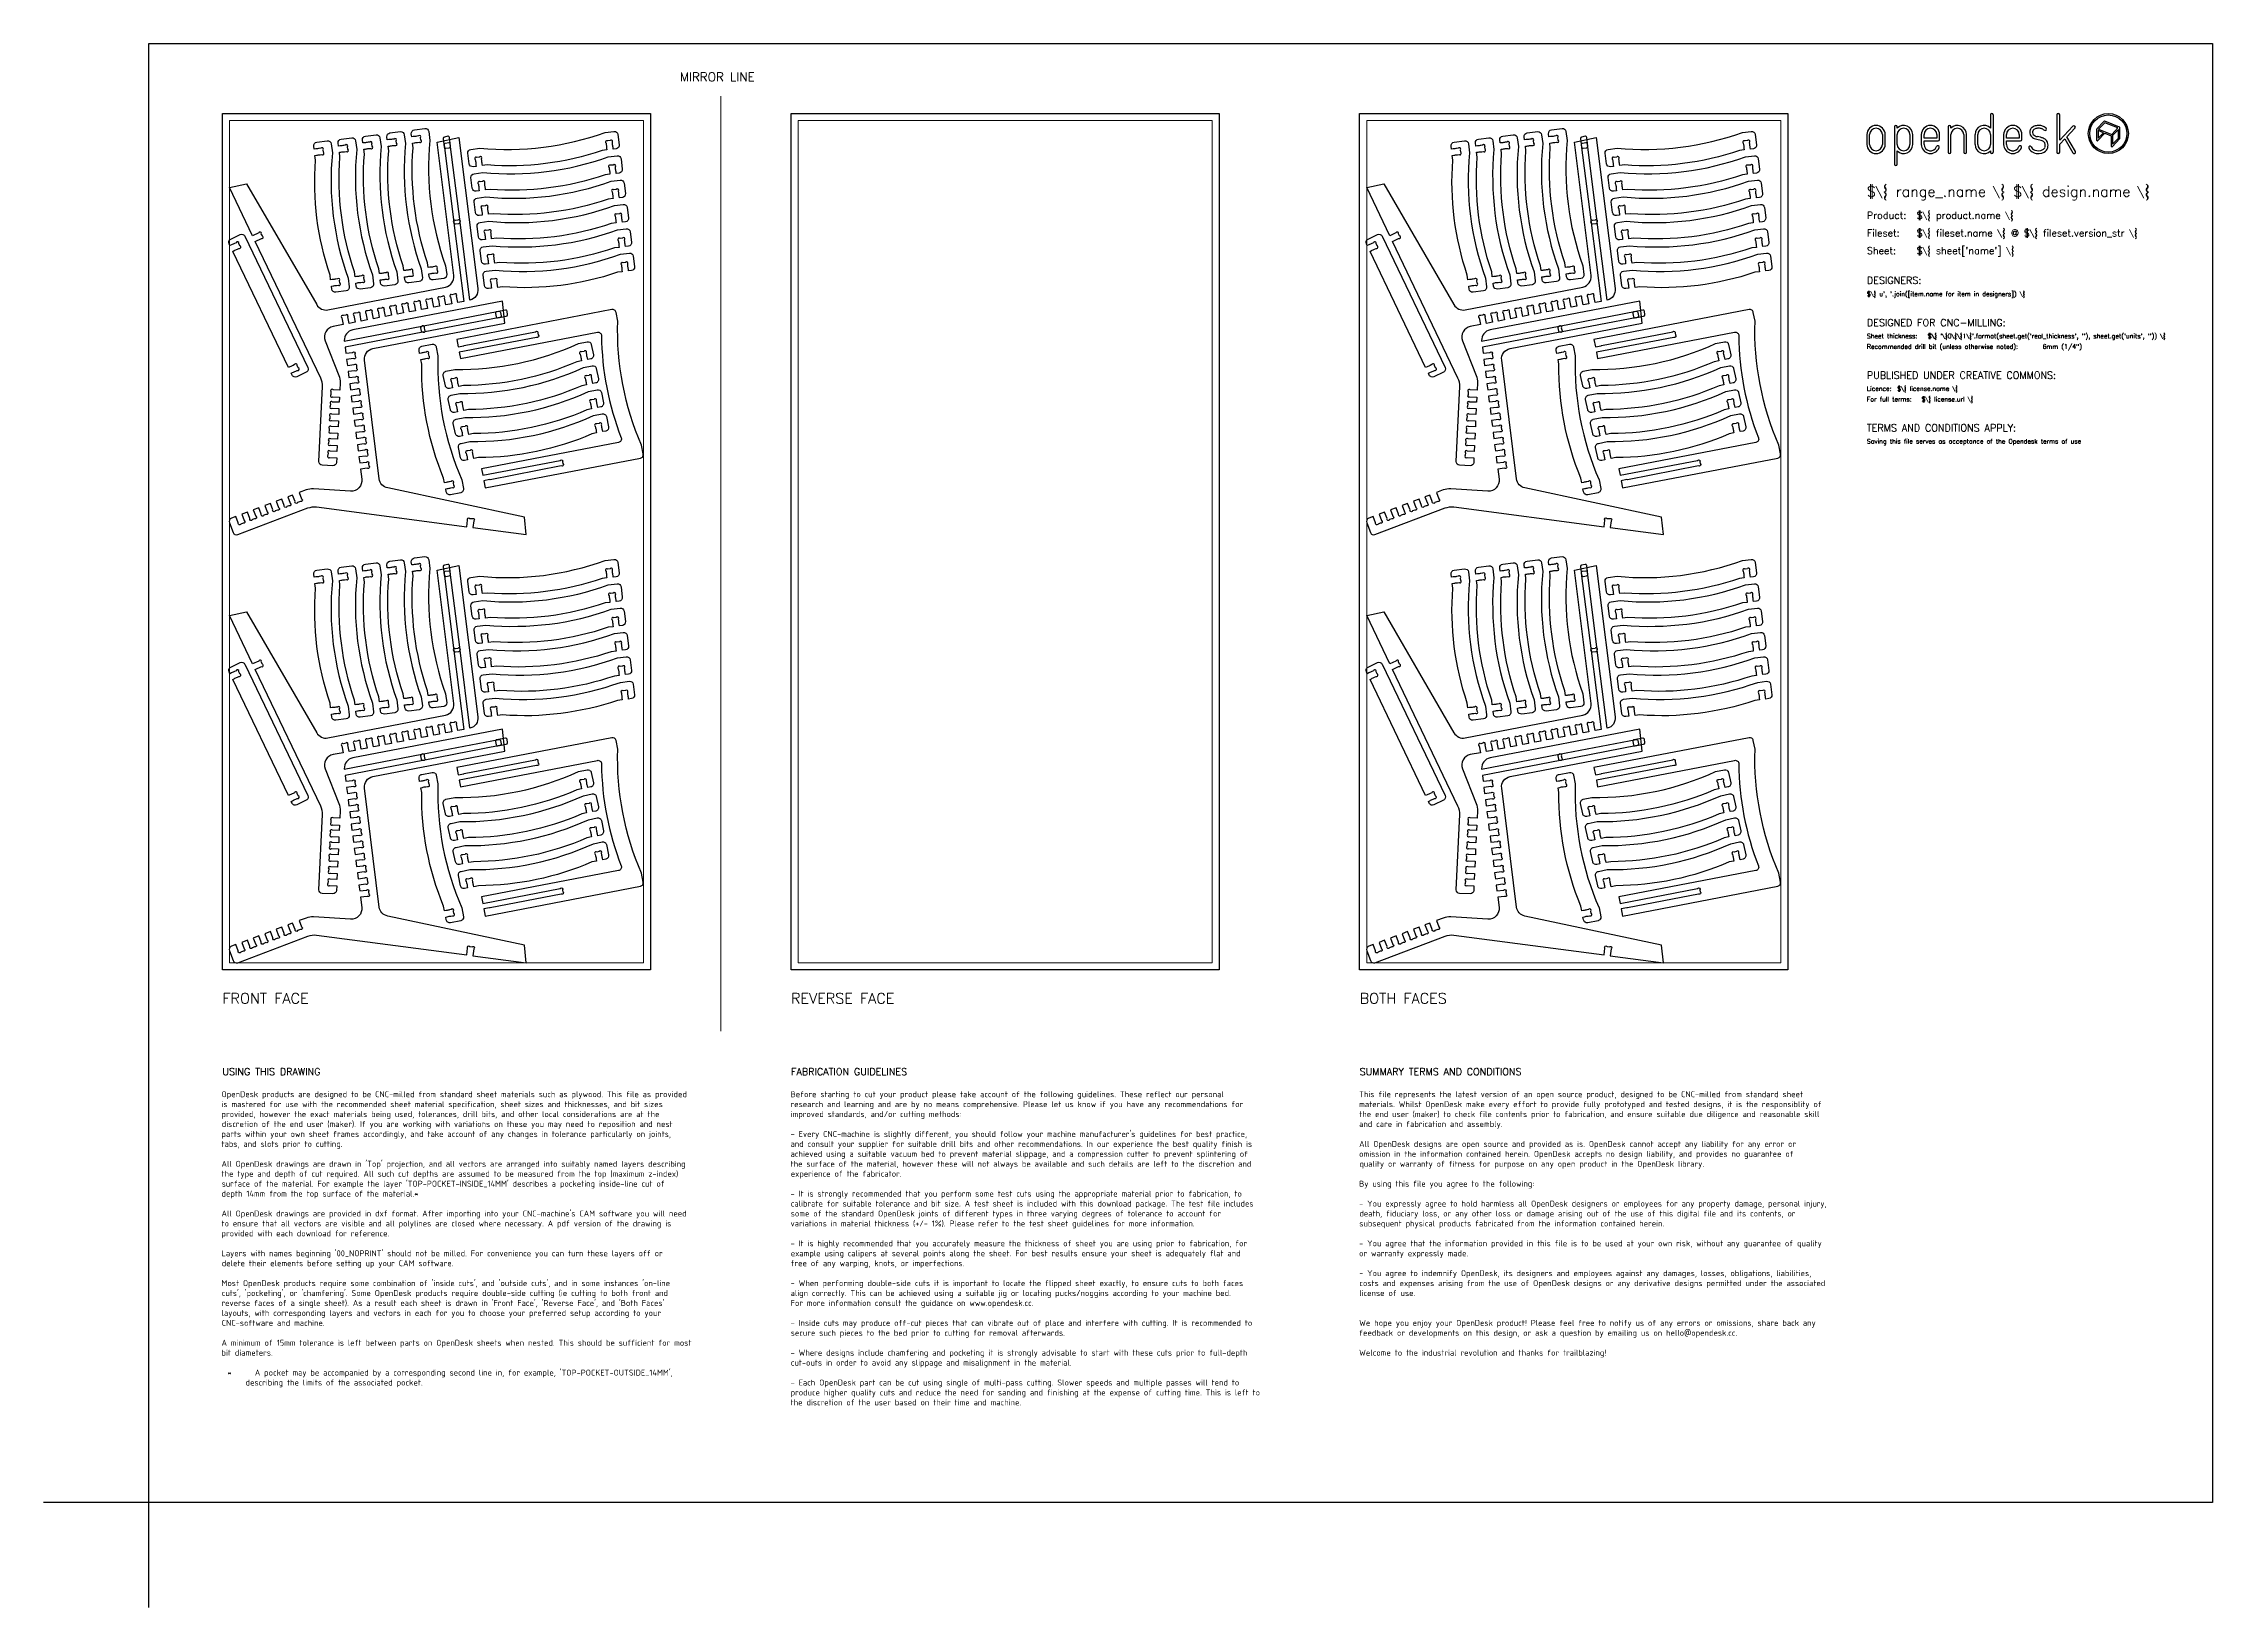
# Model space of a CAD drawing. Header units: millimetres. Extents: x -300 to 5880, y -300 to 4158.
import ezdxf
from ezdxf.enums import TextEntityAlignment as Align

# ---------------------------------------------------------------- set-up
doc = ezdxf.new("R2010")
doc.units = ezdxf.units.MM
doc.layers.add('00-NOPRINT_TEXT', color=7, linetype='Continuous', lineweight=25)
doc.layers.add('00_NOPRINT_TOLERANCE', color=7, linetype='Continuous', lineweight=5)
for name, color, linetype, lineweight, true_color in [('BOARD_$TH-NOMINAL', 3, 'Continuous', 30, 0x00ff00), ('TOP-CUT-OUTSIDE_18.000MM', 220, 'Continuous', 25, 0xff00d1), ('TOP-POCKET-INSIDE_2.000MM', 110, 'Continuous', 25, 0x00ff94), ('TOP-POCKET-INSIDE_3.000MM', 140, 'Continuous', 25, 0x00c8ff)]:
    doc.layers.add(name, color=color, linetype=linetype, lineweight=lineweight, true_color=true_color)
doc.styles.add('OD-ISOCP-17_221', font='isocp.shx')
doc.styles.add('OD-ISOCP-17_222', font='isocp.shx')
doc.styles.add('OD-ISOCP-17_223', font='isocp.shx')
doc.styles.add('OD-ISOCP-17_224', font='isocp.shx')
doc.styles.add('OD-ISOCP-17_225', font='isocp.shx')
doc.styles.add('OD-ISOCP-17_226', font='isocp.shx')
doc.styles.add('OD-ISOCP-17_227', font='isocp.shx')
doc.styles.add('OD-ISOCP-17_228', font='isocp.shx')
doc.styles.add('OD-ISOCP-17_229', font='isocp.shx')
doc.styles.add('OD-ISOCP-17_230', font='isocp.shx')
doc.styles.add('OD-ISOCP-17_231', font='isocp.shx')
doc.styles.add('OD-ISOCP-17_232', font='isocp.shx')
doc.styles.add('OD-ISOCP-17_233', font='isocp.shx')
doc.styles.add('OD-ISOCP-17_234', font='isocp.shx')
doc.styles.add('OD-ISOCP-17_235', font='isocp.shx')
doc.styles.add('OD-ISOCP-17_236', font='isocp.shx')
doc.styles.add('OD-ISOCP-17_237', font='isocp.shx')
doc.styles.add('OD-ISOCP-17_238', font='isocp.shx')
doc.styles.add('OD-ISOCP-17_239', font='isocp.shx')
doc.styles.add('OD-ISOCP-17_240', font='isocp.shx')
doc.styles.add('OD-ISOCP-17_241', font='isocp.shx')
doc.styles.add('OD-ISOCP-17_242', font='isocp.shx')
doc.styles.add('OD-ISOCP-17_243', font='isocp.shx')
doc.styles.add('OD-ISOCP-17_244', font='isocp.shx')
doc.styles.add('OD-ISOCP-17_245', font='isocp.shx')
doc.styles.add('OD-ISOCP-17_246', font='isocp.shx')
doc.styles.add('OD-ISOCP-17_247', font='isocp.shx')
doc.styles.add('OD-ISOCP-17_248', font='isocp.shx')
doc.styles.add('OD-ISOCP-17_249', font='isocp.shx')
doc.styles.add('OD-ISOCP-17_250', font='isocp.shx')
doc.styles.add('OD-ISOCP-17_251', font='isocp.shx')
doc.styles.add('OD-ISOCP-17_252', font='isocp.shx')
doc.styles.add('OD-ISOCP-17_253', font='isocp.shx')
doc.styles.add('OD-ISOCP-17_254', font='isocp.shx')
doc.styles.add('OD-ISOCP-17_255', font='isocp.shx')
doc.styles.add('OD-ISOCP-17_256', font='isocp.shx')
doc.styles.add('OD-ISOCP-17_257', font='isocp.shx')
doc.styles.add('OD-ISOCP-17_258', font='isocp.shx')
doc.styles.add('OD-ISOCP-17_259', font='isocp.shx')
doc.styles.add('OD-ISOCP-17_260', font='isocp.shx')
doc.styles.add('OD-ISOCP-17_261', font='isocp.shx')
doc.styles.add('OD-ISOCP-17_262', font='isocp.shx')
doc.styles.add('OD-ISOCP-17_263', font='isocp.shx')
doc.styles.add('OD-ISOCP-17_264', font='isocp.shx')
doc.styles.add('OD-ISOCP-17_265', font='isocp.shx')
doc.styles.add('OD-ISOCP-17_266', font='isocp.shx')
doc.styles.add('OD-ISOCP-17_267', font='isocp.shx')
doc.styles.add('OD-ISOCP-17_268', font='isocp.shx')
doc.styles.add('OD-ISOCP-17_269', font='isocp.shx')
doc.styles.add('OD-ISOCP-17_270', font='isocp.shx')
doc.styles.add('OD-ISOCP-17_271', font='isocp.shx')
doc.styles.add('OD-ISOCP-17_272', font='isocp.shx')
doc.styles.add('OD-ISOCP-17_273', font='isocp.shx')
doc.styles.add('OD-ISOCP-17_274', font='isocp.shx')
doc.styles.add('OD-ISOCP-17_275', font='isocp.shx')
doc.styles.add('OD-ISOCP-17_276', font='isocp.shx')
doc.styles.add('OD-ISOCP-17_277', font='isocp.shx')
doc.styles.add('OD-ISOCP-17_278', font='isocp.shx')
doc.styles.add('OD-ISOCP-17_279', font='isocp.shx')
doc.styles.add('OD-ISOCP-17_280', font='isocp.shx')
doc.styles.add('OD-ISOCP-17_281', font='isocp.shx')
doc.styles.add('OD-ISOCP-17_282', font='isocp.shx')
doc.styles.add('OD-ISOCP-17_283', font='isocp.shx')
doc.styles.add('OD-ISOCP-17_284', font='isocp.shx')
doc.styles.add('OD-ISOCP-17_285', font='isocp.shx')
doc.styles.add('OD-ISOCP-17_286', font='isocp.shx')
doc.styles.add('OD-ISOCP-17_287', font='isocp.shx')
doc.styles.add('OD-ISOCP-17_288', font='isocp.shx')
doc.styles.add('OD-SIMPLEX-13_86', font='simplex.shx')
doc.styles.add('OD-SIMPLEX-20_82', font='simplex.shx')
doc.styles.add('OD-SIMPLEX-20_86', font='simplex.shx')
doc.styles.add('OD-SIMPLEX-20_87', font='simplex.shx')
doc.styles.add('OD-SIMPLEX-20_88', font='simplex.shx')
doc.styles.add('OD-SIMPLEX-25_89', font='simplex.shx')
doc.styles.add('OD-SIMPLEX-30_83', font='simplex.shx')
doc.styles.add('OD-SIMPLEX-30_87', font='simplex.shx')
doc.styles.add('OD-SIMPLEX-30_88', font='simplex.shx')
doc.styles.add('OD-SIMPLEX-30_89', font='simplex.shx')

# ---------------------------------------------------------------- blocks, each defined once
blk = doc.blocks.new('Borders Opendesk_7')
at = {"layer": '00-NOPRINT_TEXT'}
for p, q in [((0, 4158), (5880, 4158)), ((0, 0), (0, 4158)), ((5880, 4158), (5880, 0)), ((4895, 3898), (4895, 3870.1)), ((4902.9, 3870.1), (4902.9, 3898)), ((4939.3, 3898), (4939.3, 3870.1)), ((4947.3, 3870.1), (4947.3, 3898)), ((4973.4, 3920.1), (4973.4, 3814.1)), ((4981.3, 3916.7), (4981.3, 3920.1)), ((4981.3, 3870.1), (4981.3, 3898)), ((5017.7, 3898), (5017.7, 3870.1)), ((5025.6, 3870.1), (5025.6, 3898)), ((5050, 3898), (5050, 3870.1)), ((5058, 3888.1), (5058, 3898)), ((5094.4, 3898), (5094.4, 3888.1)), ((5102.3, 3884.1), (5102.3, 3898)), ((5126.6, 3920.1), (5126.6, 3848)), ((5134.5, 3916.7), (5134.5, 3920.1)), ((5134.5, 3848), (5134.5, 3898)), ((5170.9, 3898), (5170.9, 3848)), ((5178.9, 3848), (5178.9, 3898)), ((5203, 3898), (5203, 3870.1)), ((5211, 3870.1), (5211, 3898)), ((5247.4, 3954), (5247.4, 3916.7)), ((5247.4, 3898), (5247.4, 3870.1)), ((5255.3, 3848), (5255.3, 3954)), ((5284.6, 3898), (5284.6, 3870.1)), ((5292.6, 3888.1), (5292.6, 3898)), ((5329, 3898), (5329, 3888.1)), ((5336.9, 3884.1), (5336.9, 3898)), ((5436.4, 3954), (5436.4, 3848)), ((5444.4, 3881.9), (5444.4, 3954)), ((5482.1, 3922), (5444.4, 3881.9)), ((5464.8, 3892.1), (5487.9, 3916.6)), ((5549.5, 3912.6), (5549.5, 3882.2)), ((5570.5, 3935.8), (5550.1, 3914)), ((5553.1, 3880.8), (5572.9, 3901.9)), ((5553.7, 3909.6), (5553.7, 3887.4)), ((5568.8, 3903.5), (5553.7, 3909.6)), ((5553.7, 3887.4), (5568.8, 3903.5)), ((5572.6, 3931.9), (5555.2, 3913.4)), ((5555.2, 3913.4), (5592.6, 3898.3)), ((5610, 3916.9), (5572.6, 3931.9)), ((5614.4, 3919.6), (5572.8, 3936.3)), ((5572.9, 3901.9), (5591.1, 3894.5)), ((5591.1, 3894.5), (5591.1, 3865.5)), ((5592.6, 3898.3), (5610, 3916.9)), ((5611.5, 3912.4), (5595.2, 3895.1)), ((5595.2, 3895.1), (5595.2, 3870.7)), ((5611.5, 3888.1), (5611.5, 3912.4)), ((5615.7, 3887.3), (5615.7, 3917.6)), ((4981.3, 3814.1), (4981.3, 3851.4)), ((5094.4, 3888.1), (5058, 3888.1)), ((5058, 3870.1), (5058, 3880.1)), ((5058, 3880.1), (5098.3, 3880.1)), ((5247.4, 3851.4), (5247.4, 3848)), ((5329, 3888.1), (5292.6, 3888.1)), ((5292.6, 3870.1), (5292.6, 3880.1)), ((5292.6, 3880.1), (5332.9, 3880.1)), ((5444.4, 3870.4), (5459.1, 3886)), ((5444.4, 3848), (5444.4, 3870.4)), ((5459.1, 3886), (5482.1, 3846)), ((5489, 3850), (5464.8, 3892.1)), ((5594.7, 3864.1), (5615.1, 3885.8)), ((5595.2, 3870.7), (5611.5, 3888.1)), ((0, 0), (-300, 0)), ((0, -300), (0, 0)), ((5880, 0), (0, 0))]:
    blk.add_line(p, q, dxfattribs=at)
for radius in [57, 52.9]:
    blk.add_circle((5582.9, 3901), radius, dxfattribs=at)
for centre, radius, start, end in [((5251.3, 3954), 3.97, 0, 180), ((5440.4, 3954), 3.97, 0, 180), ((4921.1, 3898), 26.1, 0, 180), ((4921.1, 3898), 18.2, 0, 180), ((4977.3, 3920.1), 3.97, 0, 180), ((4999.5, 3898), 26.1, 0, 134.13157), ((4999.5, 3898), 18.2, 0, 180), ((5076.2, 3898), 26.1, 0, 180), ((5076.2, 3898), 18.2, 0, 180), ((5130.6, 3920.1), 3.97, 0, 180), ((5152.7, 3898), 26.1, 0, 134.13157), ((5152.7, 3898), 18.2, 0, 180), ((5229.2, 3898), 26.1, 45.86843, 180), ((5229.2, 3898), 18.2, 0, 180), ((5310.8, 3898), 26.1, 0, 180), ((5310.8, 3898), 18.2, 0, 180), ((5377.2, 3904.5), 18.3, 167.09639, 235.84532), ((5375.9, 3904.8), 16.9, 150.51394, 167.04891), ((5377.5, 3903.4), 19, 138.98821, 149.26699), ((5377.5, 3903.4), 19, 127.9168, 138.98821), ((5380.5, 3899.5), 24, 111.70118, 127.9168), ((5377.2, 3904.5), 10.3, 167.96032, 235.86134), ((5375.9, 3904.8), 8.99, 151.05191, 168.02381), ((5377.5, 3903.4), 11.1, 138.98821, 148.80915), ((5377.5, 3903.4), 11.1, 127.9168, 138.98821), ((5380.5, 3899.5), 16, 111.70118, 127.9168), ((5382, 3911.6), 18.9, 235.85111, 248.09121), ((5383.5, 3891.9), 32.1, 90, 111.70118), ((5383.5, 3891.9), 24.2, 90, 111.70118), ((5388.7, 3928.4), 37, 248.09121, 257.53847), ((5383.5, 3878.8), 45.3, 80.71035, 90), ((5383.5, 3878.8), 37.3, 80.71035, 90), ((5385.9, 3893.2), 22.7, 71.50348, 80.71035), ((5385.9, 3893.2), 30.7, 71.50348, 80.71035), ((5387.1, 3896.7), 19, 61.03556, 71.50348), ((5387.1, 3896.7), 26.9, 61.03556, 71.50348), ((5387.1, 3896.7), 19, 46.7983, 61.03556), ((5387.1, 3896.7), 26.9, 46.7983, 61.03556), ((5402.8, 3913.5), 3.97, 226.7983, 46.7983), ((5485, 3919.3), 3.97, 316.71352, 136.71352), ((5551.6, 3912.6), 2.06, 136.76961, 180), ((5572, 3934.4), 2.06, 68.07144, 136.76961), ((5613.6, 3917.6), 2.06, 0, 68.07144), ((4921.1, 3870.1), 26.1, 180, 0), ((4921.1, 3870.1), 18.2, 180, 0), ((4999.5, 3870.1), 18.2, 180, 0), ((4999.5, 3870.1), 26.1, 225.86843, 0), ((5076.2, 3870.1), 26.1, 180, 340.02575), ((5076.2, 3870.1), 18.2, 180, 340.02575), ((5097, 3862.6), 3.97, 340.02575, 160.02575), ((5098.3, 3884.1), 3.97, 270, 0), ((5130.6, 3848), 3.97, 180, 0), ((5174.9, 3848), 3.97, 180, 0), ((5229.2, 3870.1), 26.1, 180, 314.13157), ((5229.2, 3870.1), 18.2, 180, 0), ((5251.3, 3848), 3.97, 180, 0), ((5310.8, 3870.1), 26.1, 180, 340.02575), ((5310.8, 3870.1), 18.2, 180, 340.02575), ((5331.6, 3862.6), 3.97, 340.02575, 160.02575), ((5332.9, 3884.1), 3.97, 270, 0), ((5359.7, 3861.7), 3.97, 24.78597, 204.78597), ((5380.2, 3871.2), 26.6, 204.78597, 247.9544), ((5380.2, 3871.2), 18.7, 204.78597, 247.9544), ((5382, 3911.6), 26.9, 235.85111, 248.09121), ((5383.5, 3879.3), 35.4, 247.9544, 298.20261), ((5388.7, 3928.4), 44.9, 248.09121, 257.53847), ((5383.5, 3879.3), 27.4, 247.9544, 298.20261), ((5300, 3526.6), 366.5, 76.19474, 77.53847), ((5300, 3526.6), 374.5, 76.19474, 77.53847), ((5372.7, 3822.5), 61.9, 69.1442, 76.19474), ((5372.7, 3822.5), 69.8, 69.1442, 76.19474), ((5389.5, 3866.6), 14.6, 38.92909, 69.1442), ((5390.6, 3866.1), 12.5, 298.20261, 343.80333), ((5389.5, 3866.6), 22.5, 38.92909, 69.1442), ((5390.6, 3866.1), 20.4, 298.20261, 343.80333), ((5393.9, 3870.2), 8.99, 17.58344, 38.92909), ((5385.6, 3867.6), 17.6, 343.80333, 17.58344), ((5393.9, 3870.2), 16.9, 17.58344, 38.92909), ((5385.6, 3867.6), 25.5, 343.80333, 17.58344), ((5440.4, 3848), 3.97, 180, 0), ((5485.5, 3848), 3.97, 209.84173, 29.84173), ((5551.6, 3882.2), 2.06, 180, 316.76961), ((5593.2, 3865.5), 2.06, 180, 316.76961), ((5613.6, 3887.3), 2.06, 316.76961, 0), ((4977.3, 3814.1), 3.97, 180, 0)]:
    blk.add_arc(centre, radius, start, end, dxfattribs=at)
at = {"layer": '00_NOPRINT_TOLERANCE'}
for p, q in [((210, 3958), (1430, 3958)), ((210, 1518), (210, 3958)), ((1430, 3958), (1430, 1518)), ((1630, 1343.2), (1630, 4008)), ((1830, 3958), (3050, 3958)), ((1830, 1518), (1830, 3958)), ((3050, 3958), (3050, 1518)), ((3450, 3958), (4670, 3958)), ((3450, 1518), (3450, 3958)), ((4670, 3958), (4670, 1518)), ((230, 3938), (1410, 3938)), ((230, 1538), (230, 3938)), ((1410, 3938), (1410, 1538)), ((1850, 1538), (1850, 3938)), ((1850, 3938), (3030, 3938)), ((3030, 3938), (3030, 1538)), ((3470, 3938), (4650, 3938)), ((3470, 1538), (3470, 3938)), ((4650, 3938), (4650, 1538)), ((1430, 1518), (210, 1518)), ((1410, 1538), (230, 1538)), ((3050, 1518), (1830, 1518)), ((3030, 1538), (1850, 1538)), ((4670, 1518), (3450, 1518)), ((4650, 1538), (3470, 1538))]:
    blk.add_line(p, q, dxfattribs=at)
at = {"layer": 'BOARD_$TH-NOMINAL'}
for p, q in [((210, 3958), (1430, 3958)), ((210, 1518), (210, 3958)), ((1430, 3958), (1430, 1518)), ((1830, 3958), (3050, 3958)), ((1830, 1518), (1830, 3958)), ((3050, 3958), (3050, 1518)), ((3450, 3958), (4670, 3958)), ((3450, 1518), (3450, 3958)), ((4670, 3958), (4670, 1518)), ((1430, 1518), (210, 1518)), ((3050, 1518), (1830, 1518)), ((4670, 1518), (3450, 1518))]:
    blk.add_line(p, q, dxfattribs=at)
at = {"layer": '00-NOPRINT_TEXT'}
for s, height, style, p in [('MIRROR LINE', 25, 'OD-SIMPLEX-25_89', (1513.3, 4049.9)), ('$\\{ range_.name \\} $\\{ design.name \\}', 30, 'OD-SIMPLEX-30_83', (4895, 3720.9)), ('Product:', 20, 'OD-SIMPLEX-20_82', (4895, 3657.9)), ('$\\{ product.name \\}', 20, 'OD-SIMPLEX-20_82', (5036.9, 3657.9)), ('Fileset:', 20, 'OD-SIMPLEX-20_82', (4895, 3607.7)), ('$\\{ fileset.name \\} @ $\\{ fileset.version_str \\}', 20, 'OD-SIMPLEX-20_82', (5036.9, 3607.6)), ('Sheet:', 20, 'OD-SIMPLEX-20_82', (4895, 3557.4)), ("$\\{ sheet['name'] \\}", 20, 'OD-SIMPLEX-20_82', (5036.9, 3557.5)), ('DESIGNERS:', 20, 'OD-SIMPLEX-20_82', (4895, 3472.4)), ("$\\{ u', '.join([item.name for item in designers]) \\}", 13, 'OD-SIMPLEX-13_86', (4895, 3437.4)), ('DESIGNED FOR CNC-MILLING:', 20, 'OD-SIMPLEX-20_82', (4895, 3352.4)), ('Sheet thickness:', 13, 'OD-SIMPLEX-13_86', (4895, 3317.4)), ('Recommended drill bit (unless otherwise noted):', 13, 'OD-SIMPLEX-13_86', (4895, 3287.4)), ("$\\{ '\\{0\\}\\{1\\}'.format(sheet.get('real_thickness', ''), sheet.get('units', '')) \\}", 13, 'OD-SIMPLEX-13_86', (5068.3, 3317.4)), ('6mm (1/4")', 13, 'OD-SIMPLEX-13_86', (5395.5, 3287.4)), ('PUBLISHED UNDER CREATIVE COMMONS:', 20, 'OD-SIMPLEX-20_82', (4895, 3202.4)), ('Licence:', 13, 'OD-SIMPLEX-13_86', (4895, 3167.4)), ('$\\{ license.name \\}', 13, 'OD-SIMPLEX-13_86', (4981.5, 3167.4)), ('$\\{ license.url \\}', 13, 'OD-SIMPLEX-13_86', (5051.1, 3137.4)), ('For full terms:', 13, 'OD-SIMPLEX-13_86', (4895, 3137.4)), ('TERMS AND CONDITIONS APPLY:', 20, 'OD-SIMPLEX-20_82', (4895, 3052.3)), ('Saving this file serves as acceptance of the Opendesk terms of use ', 13, 'OD-SIMPLEX-13_86', (4895, 3017.3))]:
    blk.add_text(s, height=height, dxfattribs=dict(at, style=style)).set_placement(p)
at = {"layer": '00-NOPRINT_TEXT', "color": 7}
for s, height, style, p in [('FRONT FACE', 30, 'OD-SIMPLEX-30_89', (210, 1451.3)), ('REVERSE FACE', 30, 'OD-SIMPLEX-30_88', (1830, 1451.3)), ('BOTH FACES', 30, 'OD-SIMPLEX-30_87', (3450, 1451.3)), ('USING THIS DRAWING', 20, 'OD-SIMPLEX-20_88', (210, 1237.4)), ('FABRICATION GUIDELINES', 20, 'OD-SIMPLEX-20_87', (1830, 1237.4)), ('SUMMARY TERMS AND CONDITIONS', 20, 'OD-SIMPLEX-20_86', (3450, 1237.4))]:
    blk.add_text(s, height=height, dxfattribs=dict(at, style=style)).set_placement(p, align=Align.TOP_LEFT)
for s, style, p in [('OpenDesk products are designed to be CNC-milled from standard sheet materials such as plywood. This file as provided', 'OD-ISOCP-17_265', (207.4, 1154.7)), ('is mastered for use with the recommended sheet material specification, sheet sizes and thicknesses, and bit sizes', 'OD-ISOCP-17_266', (207.4, 1126.3)), ('provided, however the exact materials being used, tolerances, drill bits, and other local considerations are at the', 'OD-ISOCP-17_267', (207.4, 1098)), ('research and learning and are by no means comprehensive. Please let us know if you have any recommendations for', 'OD-ISOCP-17_241', (1828.7, 1126.3)), ('Before starting to cut your product please take account of the following guidelines. These reflect our personal', 'OD-ISOCP-17_240', (1828.7, 1154.7)), ('improved standards, and/or cutting methods:', 'OD-ISOCP-17_242', (1828.7, 1098)), ('the end user (maker) to check file contents prior to fabrication, and ensure suitable due diligence and reasonable skill', 'OD-ISOCP-17_223', (3448.5, 1098)), ('This file represents the latest version of an open source product, designed to be CNC-milled from standard sheet', 'OD-ISOCP-17_221', (3448.5, 1154.7)), ('materials. Whilst OpenDesk make every effort to provide fully prototyped and tested designs, it is the responsiblity of', 'OD-ISOCP-17_222', (3448.5, 1126.3)), ('parts within your own sheet frames accordingly, and take account of any changes in tolerance particularly on joints,', 'OD-ISOCP-17_269', (207.4, 1041.3)), ('discretion of the end user (maker). If you are working with variations on these you may need to reposition and nest', 'OD-ISOCP-17_268', (208.1, 1069.7)), ("- Every CNC-machine is slightly different, you should follow your machine manufacturer's guidelines for best practice,", 'OD-ISOCP-17_243', (1828.7, 1041.3)), ('and care in fabrication and assembly.', 'OD-ISOCP-17_224', (3448.5, 1069.7)), ('tabs, and slots prior to cutting.', 'OD-ISOCP-17_270', (207.4, 1013)), ('and consult your supplier for suitable drill bits and other recommendations. In our experience the best quality finish is', 'OD-ISOCP-17_244', (1828.7, 1013)), ('achieved using a suitable vacuum bed to prevent material slippage, and a compression cutter to prevent splintering of', 'OD-ISOCP-17_245', (1828.7, 984.7)), ('All OpenDesk designs are open source and provided as is. OpenDesk cannot accept any liability for any error or', 'OD-ISOCP-17_225', (3448.5, 1013)), ('omission in the information contained herein. OpenDesk accepts no design liability, and provides no guarantee of', 'OD-ISOCP-17_226', (3448.5, 984.7)), ('the type and depth of cut required. All such cut depths are assumed to be measured from the top (maximum z-index)', 'OD-ISOCP-17_272', (207.4, 928)), ("All OpenDesk drawings are drawn in 'Top' projection, and all vectors are arranged into suitably named layers describing", 'OD-ISOCP-17_271', (207.4, 956.3)), ('the surface of the material, however these will not always be available and such details are left to the discretion and', 'OD-ISOCP-17_246', (1828.7, 956.3)), ('experience of the fabricator.', 'OD-ISOCP-17_247', (1829.2, 928)), ('quality or warranty of fitness for purpose on any open product in the OpenDesk library.', 'OD-ISOCP-17_227', (3449.1, 956.3)), ('depth 14mm from the top surface of the material.*', 'OD-ISOCP-17_274', (207.4, 871.3)), ("surface of the material. For example the layer 'TOP-POCKET-INSIDE_14MM' describes a pocketing inside-line cut of", 'OD-ISOCP-17_273', (208, 899.7)), ('- It is strongly recommended that you perform some test cuts using the appropriate material prior to fabrication, to', 'OD-ISOCP-17_248', (1828.7, 871.3)), ('By using this file you agree to the following:', 'OD-ISOCP-17_228', (3448.5, 899.7)), ('to ensure that all vectors are visible and all polylines are closed where necessary. A pdf version of the drawing is', 'OD-ISOCP-17_276', (207.4, 786.3)), ("All OpenDesk drawings are provided in dxf format. After importing into your CNC-machine's CAM software you will need", 'OD-ISOCP-17_275', (207.4, 814.7)), ('variations in material thickness (+/- 1%). Please refer to the test sheet guidelines for more information.', 'OD-ISOCP-17_251', (1828.7, 786.3)), ('some of the standard OpenDesk joints of different types in three varying degrees of tolerance to account for', 'OD-ISOCP-17_250', (1829.2, 814.7)), ('calibrate for suitable tolerance and bit size. A test sheet is included with this download package. The test file includes', 'OD-ISOCP-17_249', (1829.3, 843)), ('- You expressly agree to hold harmless all OpenDesk designers or employees for any property damage, personal injury,', 'OD-ISOCP-17_229', (3448.5, 843)), ('subsequent physical products fabricated from the information contained herein.', 'OD-ISOCP-17_231', (3449, 786.3)), ('death, fiduciary loss, or any other loss or damage arising out of the use of this digital file and its contents, or', 'OD-ISOCP-17_230', (3449.1, 814.7)), ('provided with each download for reference.', 'OD-ISOCP-17_277', (207.4, 758)), ('- It is highly recommended that you accurately measure the thickness of sheet you are using prior to fabrication, for', 'OD-ISOCP-17_252', (1828.7, 729.7)), ('- You agree that the information provided in this file is to be used at your own risk, without any guarantee of quality', 'OD-ISOCP-17_232', (3448.5, 729.7)), ("Layers with names beginning '00_NOPRINT' should not be milled. For convenience you can turn these layers off or", 'OD-ISOCP-17_278', (207.4, 701.3)), ('delete their elements before setting up your CAM software.', 'OD-ISOCP-17_279', (208.1, 673)), ('free of any warping, knots, or imperfections.', 'OD-ISOCP-17_254', (1828.7, 673)), ('example using calipers at several points along the sheet. For best results ensure your sheet is adequately flat and', 'OD-ISOCP-17_253', (1829.2, 701.3)), ('or warranty expressly made.', 'OD-ISOCP-17_233', (3448.5, 701.3)), ("Most OpenDesk products require some combination of 'inside cuts', and 'outside cuts', and in some instances 'on-line", 'OD-ISOCP-17_280', (207.4, 616.3)), ('- When performing double-side cuts it is important to locate the flipped sheet exactly, to ensure cuts to both faces', 'OD-ISOCP-17_255', (1828.7, 616.3)), ('- You agree to indemnify OpenDesk, its designers and employees against any damages, losses, obligations, liabilities,', 'OD-ISOCP-17_234', (3448.5, 644.7)), ('costs and expenses arising from the use of OpenDesk designs or any derivative designs permitted under the associated', 'OD-ISOCP-17_235', (3449.1, 616.3)), ("reverse faces of a single sheet). As a result each sheet is drawn in 'Front Face', 'Reverse Face', and 'Both Faces'", 'OD-ISOCP-17_282', (207.4, 559.7)), ("cuts', 'pocketing', or 'chamfering'. Some OpenDesk products require double-side cutting (ie cutting to both front and", 'OD-ISOCP-17_281', (208.1, 588)), ('align correctly. This can be achieved using a suitable jig or locating pucks/noggins according to your machine bed.', 'OD-ISOCP-17_256', (1828.7, 588)), ('For more information consult the guidance on www.opendesk.cc.', 'OD-ISOCP-17_257', (1828.7, 559.7)), ('license of use.', 'OD-ISOCP-17_236', (3448.8, 588)), ('layouts, with corresponding layers and vectors in each for you to choose your preferred setup according to your', 'OD-ISOCP-17_283', (207.8, 531.3)), ('CNC-software and machine.', 'OD-ISOCP-17_284', (208.2, 503)), ('- Inside cuts may produce off-cut pieces that can vibrate out of place and interfere with cutting. It is recommended to', 'OD-ISOCP-17_258', (1828.7, 503)), ('We hope you enjoy your OpenDesk product! Please feel free to notify us of any errors or omissions, share back any', 'OD-ISOCP-17_237', (3448.5, 503)), ('A minimum of 15mm tolerance is left between parts on OpenDesk sheets when nested. This should be sufficient for most', 'OD-ISOCP-17_285', (207.4, 446.3)), ('bit diameters.', 'OD-ISOCP-17_286', (207.4, 418)), ('- Where designs include chamfering and pocketing it is strongly advisable to start with these cuts prior to full-depth', 'OD-ISOCP-17_260', (1828.7, 418)), ('secure such pieces to the bed prior to cutting for removal afterwards.', 'OD-ISOCP-17_259', (1829.2, 474.7)), ('Welcome to the industrial revolution and thanks for trailblazing!', 'OD-ISOCP-17_239', (3448.5, 418)), ('feedback or developments on this design, or ask a question by emailing us on hello@opendesk.cc.', 'OD-ISOCP-17_238', (3448.5, 474.7)), ("*      A pocket may be accompanied by a corresponding second line in, for example, 'TOP-POCKET-OUTSIDE_14MM',", 'OD-ISOCP-17_287', (224.4, 361.3)), ('cut-outs in order to avoid any slippage and misalignment in the material.', 'OD-ISOCP-17_261', (1829.3, 389.7)), ('describing the limits of the associated pocket.', 'OD-ISOCP-17_288', (276.1, 333)), ('- Each OpenDesk part can be cut using single of multi-pass cutting. Slower speeds and multiple passes will tend to', 'OD-ISOCP-17_262', (1828.7, 333)), ('produce higher quality cuts and reduce the need for sanding and finishing at the expense of cutting time. This is left to', 'OD-ISOCP-17_263', (1828.7, 304.7)), ('the discretion of the user based on their time and machine.', 'OD-ISOCP-17_264', (1828.7, 276.3))]:
    blk.add_text(s, height=17, dxfattribs=dict(at, style=style)).set_placement(p)

msp = doc.modelspace()

# ---------------------------------------------------------------- linework, layer by layer
at = {"layer": 'TOP-CUT-OUTSIDE_18.000MM'}
for points in [[(683.7, 3492.5), (682.8, 3499.3, 1), (676.5, 3504.2), (671.8, 3503.6, -0.06), (661.9, 3502.4), (657.3, 3501.8), (655.6, 3515.3, -0.101687), (614.4, 3842.7), (612.7, 3856.2), (617.3, 3856.8, -0.06), (627.2, 3858), (631.8, 3858.6, 1), (636.7, 3864.9), (635.9, 3871.8, 1), (629.6, 3876.7), (624.9, 3876.1, -0.06), (615, 3874.9), (610.4, 3874.3), (609.3, 3882.8, -0.414214), (618, 3894), (647.7, 3897.7, -0.414214), (658.9, 3889), (662.1, 3863.8, 0.111132), (707.1, 3506.7), (710.2, 3481.5, -0.414214), (701.6, 3470.3), (671.8, 3466.5, -0.414214), (660.6, 3475.2), (659.6, 3483.8), (664.2, 3484.3, -0.06), (674.1, 3485.6), (678.7, 3486.2, 1), (683.7, 3492.5)], [(753.1, 3501.2), (752.2, 3508.1, 1), (745.9, 3513), (741.3, 3512.4, -0.06), (731.4, 3511.1), (726.7, 3510.6), (725, 3524, -0.101687), (683.8, 3851.5), (682.1, 3865), (686.7, 3865.5, -0.06), (696.7, 3866.8), (701.3, 3867.4, 1), (706.2, 3873.7), (705.3, 3880.5, 1), (699, 3885.4), (694.4, 3884.8, -0.06), (684.5, 3883.6), (679.8, 3883), (678.7, 3891.5, -0.414214), (687.4, 3902.7), (717.2, 3906.5, -0.414214), (728.3, 3897.8), (731.5, 3872.6, 0.111132), (776.5, 3515.4), (779.7, 3490.2, -0.414214), (771, 3479), (741.2, 3475.3, -0.414214), (730.1, 3484), (729, 3492.5), (733.6, 3493.1, -0.06), (743.6, 3494.3), (748.2, 3494.9, 1), (753.1, 3501.2)], [(822.5, 3510), (821.7, 3516.8, 1), (815.4, 3521.7), (810.7, 3521.1, -0.06), (800.8, 3519.9), (796.2, 3519.3), (794.5, 3532.8, -0.101687), (753.2, 3860.2), (751.5, 3873.7), (756.2, 3874.3, -0.06), (766.1, 3875.5), (770.7, 3876.1, 1), (775.6, 3882.4), (774.8, 3889.3, 1), (768.5, 3894.2), (763.8, 3893.6, -0.06), (753.9, 3892.3), (749.3, 3891.8), (748.2, 3900.3, -0.414214), (756.9, 3911.5), (786.6, 3915.2, -0.414214), (797.8, 3906.5), (801, 3881.3, 0.111132), (845.9, 3524.2), (849.1, 3499, -0.414214), (840.4, 3487.8), (810.7, 3484, -0.414214), (799.5, 3492.7), (798.4, 3501.2), (803.1, 3501.8, -0.06), (813, 3503.1), (817.6, 3503.7, 1), (822.5, 3510)], [(1314.6, 3880.8), (1307.8, 3879.9, 1), (1302.9, 3873.6), (1303.5, 3869, -0.06), (1304.7, 3859), (1305.3, 3854.4), (1291.8, 3852.7, -0.101687), (964.4, 3811.5), (950.9, 3809.8), (950.3, 3814.4, -0.06), (949.1, 3824.3), (948.5, 3829, 1), (942.2, 3833.9), (935.3, 3833, 1), (930.4, 3826.7), (931, 3822, -0.06), (932.3, 3812.1), (932.8, 3807.5), (924.3, 3806.4, -0.414214), (913.1, 3815.1), (909.4, 3844.8, -0.414214), (918.1, 3856), (943.3, 3859.2, 0.111132), (1300.4, 3904.2), (1325.6, 3907.3, -0.414214), (1336.8, 3898.7), (1340.6, 3868.9, -0.414214), (1331.9, 3857.7), (1323.4, 3856.7), (1322.8, 3861.3, -0.06), (1321.5, 3871.2), (1320.9, 3875.9, 1), (1314.6, 3880.8)], [(3923.7, 3492.5), (3922.8, 3499.3, 1), (3916.5, 3504.2), (3911.8, 3503.6, -0.06), (3901.9, 3502.4), (3897.3, 3501.8), (3895.6, 3515.3, -0.101687), (3854.4, 3842.7), (3852.7, 3856.2), (3857.3, 3856.8, -0.06), (3867.2, 3858), (3871.8, 3858.6, 1), (3876.7, 3864.9), (3875.9, 3871.8, 1), (3869.6, 3876.7), (3864.9, 3876.1, -0.06), (3855, 3874.9), (3850.4, 3874.3), (3849.3, 3882.8, -0.414214), (3858, 3894), (3887.7, 3897.7, -0.414214), (3898.9, 3889), (3902.1, 3863.8, 0.111132), (3947.1, 3506.7), (3950.2, 3481.5, -0.414214), (3941.6, 3470.3), (3911.8, 3466.5, -0.414214), (3900.6, 3475.2), (3899.6, 3483.8), (3904.2, 3484.3, -0.06), (3914.1, 3485.6), (3918.7, 3486.2, 1), (3923.7, 3492.5)], [(3993.1, 3501.2), (3992.2, 3508.1, 1), (3985.9, 3513), (3981.3, 3512.4, -0.06), (3971.4, 3511.1), (3966.7, 3510.6), (3965, 3524, -0.101687), (3923.8, 3851.5), (3922.1, 3865), (3926.7, 3865.5, -0.06), (3936.7, 3866.8), (3941.3, 3867.4, 1), (3946.2, 3873.7), (3945.3, 3880.5, 1), (3939, 3885.4), (3934.4, 3884.8, -0.06), (3924.5, 3883.6), (3919.8, 3883), (3918.7, 3891.5, -0.414214), (3927.4, 3902.7), (3957.2, 3906.5, -0.414214), (3968.3, 3897.8), (3971.5, 3872.6, 0.111132), (4016.5, 3515.4), (4019.7, 3490.2, -0.414214), (4011, 3479), (3981.2, 3475.3, -0.414214), (3970.1, 3484), (3969, 3492.5), (3973.6, 3493.1, -0.06), (3983.6, 3494.3), (3988.2, 3494.9, 1), (3993.1, 3501.2)], [(4062.5, 3510), (4061.7, 3516.8, 1), (4055.4, 3521.7), (4050.7, 3521.1, -0.06), (4040.8, 3519.9), (4036.2, 3519.3), (4034.5, 3532.8, -0.101687), (3993.2, 3860.2), (3991.5, 3873.7), (3996.2, 3874.3, -0.06), (4006.1, 3875.5), (4010.7, 3876.1, 1), (4015.6, 3882.4), (4014.8, 3889.3, 1), (4008.5, 3894.2), (4003.8, 3893.6, -0.06), (3993.9, 3892.3), (3989.3, 3891.8), (3988.2, 3900.3, -0.414214), (3996.9, 3911.5), (4026.6, 3915.2, -0.414214), (4037.8, 3906.5), (4041, 3881.3, 0.111132), (4085.9, 3524.2), (4089.1, 3499, -0.414214), (4080.4, 3487.8), (4050.7, 3484, -0.414214), (4039.5, 3492.7), (4038.4, 3501.2), (4043.1, 3501.8, -0.06), (4053, 3503.1), (4057.6, 3503.7, 1), (4062.5, 3510)], [(4554.6, 3880.8), (4547.8, 3879.9, 1), (4542.9, 3873.6), (4543.5, 3869, -0.06), (4544.7, 3859), (4545.3, 3854.4), (4531.8, 3852.7, -0.101687), (4204.4, 3811.5), (4190.9, 3809.8), (4190.3, 3814.4, -0.06), (4189.1, 3824.3), (4188.5, 3829, 1), (4182.2, 3833.9), (4175.3, 3833, 1), (4170.4, 3826.7), (4171, 3822, -0.06), (4172.3, 3812.1), (4172.8, 3807.5), (4164.3, 3806.4, -0.414214), (4153.1, 3815.1), (4149.4, 3844.8, -0.414214), (4158.1, 3856), (4183.3, 3859.2, 0.111132), (4540.4, 3904.2), (4565.6, 3907.3, -0.414214), (4576.8, 3898.7), (4580.6, 3868.9, -0.414214), (4571.9, 3857.7), (4563.4, 3856.7), (4562.8, 3861.3, -0.06), (4561.5, 3871.2), (4560.9, 3875.9, 1), (4554.6, 3880.8)], [(517.9, 3013.1), (537.2, 3012.2), (536.4, 2995.1), (517.1, 2996, 1), (511.1, 2990.6), (510.8, 2984.1, 1), (516.2, 2978.1), (535.6, 2977.2), (534.9, 2963.7, -0.414214), (524.5, 2954.2), (494.5, 2955.6, -0.414214), (485, 2966), (495, 3179.9, 0.123917), (490.1, 3203.9), (303.7, 3593.3), (321.1, 3601.7, 1), (323.8, 3609.2), (320.9, 3615.1, 1.000027), (313.4, 3617.8), (295.9, 3609.4), (230, 3747.1), (278.8, 3757.8), (478.7, 3413.5, 0.32492), (510.7, 3398.6), (845.5, 3463.6, 0.395307), (869.6, 3496.8), (821.7, 3876.5), (883.6, 3890), (937.8, 3459, -0.379789), (915.2, 3426), (887.1, 3648.9, 1.01708), (880.7, 3653.7), (874.3, 3652.9, 1), (869.4, 3646.5), (897.6, 3422.7), (880.8, 3419.5), (877.1, 3438.4, 1), (870.5, 3442.9), (864.1, 3441.7, 1.01708), (859.5, 3435.2), (863.2, 3416.1), (846.4, 3412.8), (842.8, 3431.8, 1), (836.1, 3436.3), (829.8, 3435.1, 1.01708), (825.2, 3428.5), (828.8, 3409.4), (812.1, 3406.2), (808.4, 3425.2, 1), (801.8, 3429.7), (795.4, 3428.5, 1.01708), (790.8, 3421.9), (794.5, 3402.8), (777.7, 3399.6), (774, 3418.6, 1), (767.4, 3423.1), (761, 3421.8, 1.01708), (756.4, 3415.3), (760.1, 3396.2), (743.3, 3393), (739.7, 3412, 1), (733, 3416.5), (726.7, 3415.2, 1.01708), (722.1, 3408.7), (725.7, 3389.6), (708.9, 3386.4), (705.3, 3405.4, 1), (698.7, 3409.8), (692.3, 3408.6, 1.01708), (687.7, 3402.1), (691.4, 3383), (674.6, 3379.7), (670.9, 3398.7, 1), (664.3, 3403.2), (657.9, 3402, 1.01708), (653.3, 3395.4), (657, 3376.4), (640.2, 3373.1), (636.6, 3392.1, 1), (629.9, 3396.6), (623.6, 3395.4, 1.01708), (619, 3388.8), (622.6, 3369.7), (605.8, 3366.5), (602.2, 3385.5, 1), (595.6, 3390), (589.2, 3388.8, 1.01708), (584.6, 3382.2), (588.3, 3363.1), (571.5, 3359.9), (567.8, 3378.9, 1), (561.2, 3383.4), (554.8, 3382.1, 1.01708), (550.2, 3375.6), (553.9, 3356.5), (525.1, 3351, 0.46992), (502.9, 3310.5), (541.9, 3211.6, -0.107709), (545.5, 3190.6), (544.5, 3169.9), (525.2, 3170.8, 1), (519.3, 3165.4), (518.9, 3156.7, 1), (524.3, 3150.8), (543.6, 3149.9), (542.9, 3135), (523.6, 3135.9, 1), (517.7, 3130.5), (517.4, 3123.9, 1), (522.8, 3118), (542.1, 3117.1), (541.3, 3100), (522, 3100.9, 1), (516, 3095.5), (515.7, 3088.9, 1), (521.1, 3083), (540.4, 3082.1), (539.6, 3065), (520.3, 3065.9, 1), (514.4, 3060.6), (514.1, 3054, 1), (519.5, 3048.1), (538.8, 3047.2), (538, 3030.1), (518.7, 3031, 1), (512.8, 3025.6), (512.5, 3019, 1), (517.9, 3013.1)], [(544.8, 3475), (543.9, 3481.8, 1), (537.6, 3486.7), (532.9, 3486.2, -0.06), (523, 3484.9), (518.4, 3484.3), (516.7, 3497.8, -0.101687), (475.5, 3825.2), (473.8, 3838.7), (478.4, 3839.3, -0.06), (488.3, 3840.6), (493, 3841.1, 1), (497.9, 3847.5), (497, 3854.3, 1), (490.7, 3859.2), (486, 3858.6, -0.06), (476.1, 3857.4), (471.5, 3856.8), (470.4, 3865.3, -0.414214), (479.1, 3876.5), (508.8, 3880.2, -0.414214), (520, 3871.6), (523.2, 3846.3, 0.111132), (568.2, 3489.2), (571.3, 3464, -0.414214), (562.7, 3452.8), (532.9, 3449.1, -0.414214), (521.7, 3457.7), (520.7, 3466.3), (525.3, 3466.8, -0.06), (535.2, 3468.1), (539.9, 3468.7, 1), (544.8, 3475)], [(614.2, 3483.7), (613.3, 3490.6, 1), (607, 3495.5), (602.4, 3494.9, -0.06), (592.5, 3493.6), (587.8, 3493.1), (586.1, 3506.6, -0.101687), (544.9, 3834), (543.2, 3847.5), (547.8, 3848.1, -0.06), (557.8, 3849.3), (562.4, 3849.9, 1), (567.3, 3856.2), (566.4, 3863, 1), (560.1, 3867.9), (555.5, 3867.4, -0.06), (545.6, 3866.1), (540.9, 3865.5), (539.9, 3874.1, -0.414214), (548.5, 3885.2), (578.3, 3889, -0.414214), (589.5, 3880.3), (592.6, 3855.1, 0.111132), (637.6, 3498), (640.8, 3472.7, -0.414214), (632.1, 3461.6), (602.4, 3457.8, -0.414214), (591.2, 3466.5), (590.1, 3475), (594.7, 3475.6, -0.06), (604.7, 3476.8), (609.3, 3477.4, 1), (614.2, 3483.7)], [(1323.4, 3811.3), (1316.5, 3810.5, 1), (1311.6, 3804.1), (1312.2, 3799.5, -0.06), (1313.5, 3789.6), (1314, 3785), (1300.6, 3783.3, -0.101687), (973.1, 3742), (959.6, 3740.3), (959.1, 3745, -0.06), (957.8, 3754.9), (957.2, 3759.5, 1), (950.9, 3764.4), (944.1, 3763.6, 1), (939.2, 3757.2), (939.8, 3752.6, -0.06), (941, 3742.7), (941.6, 3738), (933.1, 3737, -0.414214), (921.9, 3745.6), (918.1, 3775.4, -0.414214), (926.8, 3786.6), (952, 3789.8, 0.111132), (1309.2, 3834.7), (1334.4, 3837.9, -0.414214), (1345.6, 3829.2), (1349.3, 3799.5, -0.414214), (1340.6, 3788.3), (1332.1, 3787.2), (1331.5, 3791.9, -0.06), (1330.3, 3801.8), (1329.7, 3806.4, 1), (1323.4, 3811.3)], [(3757.9, 3013.1), (3777.2, 3012.2), (3776.4, 2995.1), (3757.1, 2996, 1), (3751.1, 2990.6), (3750.8, 2984.1, 1), (3756.2, 2978.1), (3775.6, 2977.2), (3774.9, 2963.7, -0.414214), (3764.5, 2954.2), (3734.5, 2955.6, -0.414214), (3725, 2966), (3735, 3179.9, 0.123917), (3730.1, 3203.9), (3543.7, 3593.3), (3561.1, 3601.7, 1), (3563.8, 3609.2), (3560.9, 3615.1, 1.000027), (3553.4, 3617.8), (3535.9, 3609.4), (3470, 3747.1), (3518.8, 3757.8), (3718.7, 3413.5, 0.32492), (3750.7, 3398.6), (4085.5, 3463.6, 0.395307), (4109.6, 3496.8), (4061.7, 3876.5), (4123.6, 3890), (4177.8, 3459, -0.379789), (4155.2, 3426), (4127.1, 3648.9, 1.01708), (4120.7, 3653.7), (4114.3, 3652.9, 1), (4109.4, 3646.5), (4137.6, 3422.7), (4120.8, 3419.5), (4117.1, 3438.4, 1), (4110.5, 3442.9), (4104.1, 3441.7, 1.01708), (4099.5, 3435.2), (4103.2, 3416.1), (4086.4, 3412.8), (4082.8, 3431.8, 1), (4076.1, 3436.3), (4069.8, 3435.1, 1.01708), (4065.2, 3428.5), (4068.8, 3409.4), (4052.1, 3406.2), (4048.4, 3425.2, 1), (4041.8, 3429.7), (4035.4, 3428.5, 1.01708), (4030.8, 3421.9), (4034.5, 3402.8), (4017.7, 3399.6), (4014, 3418.6, 1), (4007.4, 3423.1), (4001, 3421.8, 1.01708), (3996.4, 3415.3), (4000.1, 3396.2), (3983.3, 3393), (3979.7, 3412, 1), (3973, 3416.5), (3966.7, 3415.2, 1.01708), (3962.1, 3408.7), (3965.7, 3389.6), (3948.9, 3386.4), (3945.3, 3405.4, 1), (3938.7, 3409.8), (3932.3, 3408.6, 1.01708), (3927.7, 3402.1), (3931.4, 3383), (3914.6, 3379.7), (3910.9, 3398.7, 1), (3904.3, 3403.2), (3897.9, 3402, 1.01708), (3893.3, 3395.4), (3897, 3376.4), (3880.2, 3373.1), (3876.6, 3392.1, 1), (3869.9, 3396.6), (3863.6, 3395.4, 1.01708), (3859, 3388.8), (3862.6, 3369.7), (3845.8, 3366.5), (3842.2, 3385.5, 1), (3835.6, 3390), (3829.2, 3388.8, 1.01708), (3824.6, 3382.2), (3828.3, 3363.1), (3811.5, 3359.9), (3807.8, 3378.9, 1), (3801.2, 3383.4), (3794.8, 3382.1, 1.01708), (3790.2, 3375.6), (3793.9, 3356.5), (3765.1, 3351, 0.46992), (3742.9, 3310.5), (3781.9, 3211.6, -0.107709), (3785.5, 3190.6), (3784.5, 3169.9), (3765.2, 3170.8, 1), (3759.3, 3165.4), (3758.9, 3156.7, 1), (3764.3, 3150.8), (3783.6, 3149.9), (3782.9, 3135), (3763.6, 3135.9, 1), (3757.7, 3130.5), (3757.4, 3123.9, 1), (3762.8, 3118), (3782.1, 3117.1), (3781.3, 3100), (3762, 3100.9, 1), (3756, 3095.5), (3755.7, 3088.9, 1), (3761.1, 3083), (3780.4, 3082.1), (3779.6, 3065), (3760.3, 3065.9, 1), (3754.4, 3060.6), (3754.1, 3054, 1), (3759.5, 3048.1), (3778.8, 3047.2), (3778, 3030.1), (3758.7, 3031, 1), (3752.8, 3025.6), (3752.5, 3019, 1), (3757.9, 3013.1)], [(3784.8, 3475), (3783.9, 3481.8, 1), (3777.6, 3486.7), (3772.9, 3486.2, -0.06), (3763, 3484.9), (3758.4, 3484.3), (3756.7, 3497.8, -0.101687), (3715.5, 3825.2), (3713.8, 3838.7), (3718.4, 3839.3, -0.06), (3728.3, 3840.6), (3733, 3841.1, 1), (3737.9, 3847.5), (3737, 3854.3, 1), (3730.7, 3859.2), (3726, 3858.6, -0.06), (3716.1, 3857.4), (3711.5, 3856.8), (3710.4, 3865.3, -0.414214), (3719.1, 3876.5), (3748.8, 3880.2, -0.414214), (3760, 3871.6), (3763.2, 3846.3, 0.111132), (3808.2, 3489.2), (3811.3, 3464, -0.414214), (3802.7, 3452.8), (3772.9, 3449.1, -0.414214), (3761.7, 3457.7), (3760.7, 3466.3), (3765.3, 3466.8, -0.06), (3775.2, 3468.1), (3779.9, 3468.7, 1), (3784.8, 3475)], [(3854.2, 3483.7), (3853.3, 3490.6, 1), (3847, 3495.5), (3842.4, 3494.9, -0.06), (3832.5, 3493.6), (3827.8, 3493.1), (3826.1, 3506.6, -0.101687), (3784.9, 3834), (3783.2, 3847.5), (3787.8, 3848.1, -0.06), (3797.8, 3849.3), (3802.4, 3849.9, 1), (3807.3, 3856.2), (3806.4, 3863, 1), (3800.1, 3867.9), (3795.5, 3867.4, -0.06), (3785.6, 3866.1), (3780.9, 3865.5), (3779.9, 3874.1, -0.414214), (3788.5, 3885.2), (3818.3, 3889, -0.414214), (3829.5, 3880.3), (3832.6, 3855.1, 0.111132), (3877.6, 3498), (3880.8, 3472.7, -0.414214), (3872.1, 3461.6), (3842.4, 3457.8, -0.414214), (3831.2, 3466.5), (3830.1, 3475), (3834.7, 3475.6, -0.06), (3844.7, 3476.8), (3849.3, 3477.4, 1), (3854.2, 3483.7)], [(4563.4, 3811.3), (4556.5, 3810.5, 1), (4551.6, 3804.1), (4552.2, 3799.5, -0.06), (4553.5, 3789.6), (4554, 3785), (4540.6, 3783.3, -0.101687), (4213.1, 3742), (4199.6, 3740.3), (4199.1, 3745, -0.06), (4197.8, 3754.9), (4197.2, 3759.5, 1), (4190.9, 3764.4), (4184.1, 3763.6, 1), (4179.2, 3757.2), (4179.8, 3752.6, -0.06), (4181, 3742.7), (4181.6, 3738), (4173.1, 3737, -0.414214), (4161.9, 3745.6), (4158.1, 3775.4, -0.414214), (4166.8, 3786.6), (4192, 3789.8, 0.111132), (4549.2, 3834.7), (4574.4, 3837.9, -0.414214), (4585.6, 3829.2), (4589.3, 3799.5, -0.414214), (4580.6, 3788.3), (4572.1, 3787.2), (4571.5, 3791.9, -0.06), (4570.3, 3801.8), (4569.7, 3806.4, 1), (4563.4, 3811.3)], [(1332.1, 3741.9), (1325.3, 3741, 1), (1320.4, 3734.7), (1321, 3730.1, -0.06), (1322.2, 3720.1), (1322.8, 3715.5), (1309.3, 3713.8, -0.101687), (981.9, 3672.6), (968.4, 3670.9), (967.8, 3675.5, -0.06), (966.6, 3685.4), (966, 3690.1, 1), (959.7, 3695), (952.8, 3694.1, 1), (947.9, 3687.8), (948.5, 3683.2, -0.06), (949.8, 3673.2), (950.3, 3668.6), (941.8, 3667.5, -0.414214), (930.6, 3676.2), (926.9, 3706, -0.414214), (935.6, 3717.1), (960.8, 3720.3, 0.111132), (1317.9, 3765.3), (1343.1, 3768.5, -0.414214), (1354.3, 3759.8), (1358.1, 3730, -0.414214), (1349.4, 3718.9), (1340.9, 3717.8), (1340.3, 3722.4, -0.06), (1339, 3732.3), (1338.4, 3737, 1), (1332.1, 3741.9)], [(4572.1, 3741.9), (4565.3, 3741, 1), (4560.4, 3734.7), (4561, 3730.1, -0.06), (4562.2, 3720.1), (4562.8, 3715.5), (4549.3, 3713.8, -0.101687), (4221.9, 3672.6), (4208.4, 3670.9), (4207.8, 3675.5, -0.06), (4206.6, 3685.4), (4206, 3690.1, 1), (4199.7, 3695), (4192.8, 3694.1, 1), (4187.9, 3687.8), (4188.5, 3683.2, -0.06), (4189.8, 3673.2), (4190.3, 3668.6), (4181.8, 3667.5, -0.414214), (4170.6, 3676.2), (4166.9, 3706, -0.414214), (4175.6, 3717.1), (4200.8, 3720.3, 0.111132), (4557.9, 3765.3), (4583.1, 3768.5, -0.414214), (4594.3, 3759.8), (4598.1, 3730, -0.414214), (4589.4, 3718.9), (4580.9, 3717.8), (4580.3, 3722.4, -0.06), (4579, 3732.3), (4578.4, 3737, 1), (4572.1, 3741.9)], [(1340.9, 3672.4), (1334, 3671.6, 1), (1329.1, 3665.3), (1329.7, 3660.6, -0.06), (1331, 3650.7), (1331.5, 3646.1), (1318, 3644.4, -0.101687), (990.6, 3603.1), (977.1, 3601.4), (976.6, 3606.1, -0.06), (975.3, 3616), (974.7, 3620.6, 1), (968.4, 3625.5), (961.6, 3624.7, 1), (956.7, 3618.4), (957.2, 3613.7, -0.06), (958.5, 3603.8), (959.1, 3599.2), (950.5, 3598.1, -0.414214), (939.4, 3606.8), (935.6, 3636.5, -0.414214), (944.3, 3647.7), (969.5, 3650.9, 0.111132), (1326.6, 3695.8), (1351.9, 3699, -0.414214), (1363.1, 3690.3), (1366.8, 3660.6, -0.414214), (1358.1, 3649.4), (1349.6, 3648.3), (1349, 3653, -0.06), (1347.8, 3662.9), (1347.2, 3667.5, 1), (1340.9, 3672.4)], [(4580.9, 3672.4), (4574, 3671.6, 1), (4569.1, 3665.3), (4569.7, 3660.6, -0.06), (4571, 3650.7), (4571.5, 3646.1), (4558, 3644.4, -0.101687), (4230.6, 3603.1), (4217.1, 3601.4), (4216.6, 3606.1, -0.06), (4215.3, 3616), (4214.7, 3620.6, 1), (4208.4, 3625.5), (4201.6, 3624.7, 1), (4196.7, 3618.4), (4197.2, 3613.7, -0.06), (4198.5, 3603.8), (4199.1, 3599.2), (4190.5, 3598.1, -0.414214), (4179.4, 3606.8), (4175.6, 3636.5, -0.414214), (4184.3, 3647.7), (4209.5, 3650.9, 0.111132), (4566.6, 3695.8), (4591.9, 3699, -0.414214), (4603.1, 3690.3), (4606.8, 3660.6, -0.414214), (4598.1, 3649.4), (4589.6, 3648.3), (4589, 3653, -0.06), (4587.8, 3662.9), (4587.2, 3667.5, 1), (4580.9, 3672.4)], [(249.1, 3590), (244.8, 3588, -0.06), (235.8, 3583.7), (231.6, 3581.7), (229.1, 3586.8, -0.414214), (233.8, 3600.2), (260.9, 3613.1, -0.414214), (274.2, 3608.4), (453.5, 3234.1, -0.414214), (448.8, 3220.8), (421.7, 3207.8, -0.414214), (408.4, 3212.5), (405.9, 3217.7), (410.1, 3219.7, -0.06), (419.1, 3224), (423.3, 3226, 1), (426, 3233.6), (423, 3239.8, 1), (415.5, 3242.4), (411.3, 3240.4, -0.06), (402.3, 3236.1), (398, 3234.1), (239.5, 3565.3), (243.7, 3567.3, -0.06), (252.7, 3571.6), (256.9, 3573.6, 1), (259.6, 3581.2), (256.6, 3587.4, 1), (249.1, 3590)], [(1349.6, 3603), (1342.8, 3602.1, 1), (1337.9, 3595.8), (1338.5, 3591.2, -0.06), (1339.7, 3581.3), (1340.3, 3576.6), (1326.8, 3574.9, -0.101687), (999.4, 3533.7), (985.9, 3532), (985.3, 3536.6, -0.06), (984.1, 3546.5), (983.5, 3551.2, 1), (977.1, 3556.1), (970.3, 3555.2, 1), (965.4, 3548.9), (966, 3544.3, -0.06), (967.2, 3534.4), (967.8, 3529.7), (959.3, 3528.6, -0.414214), (948.1, 3537.3), (944.4, 3567.1, -0.414214), (953, 3578.2), (978.3, 3581.4, 0.111132), (1335.4, 3626.4), (1360.6, 3629.6, -0.414214), (1371.8, 3620.9), (1375.5, 3591.1, -0.414214), (1366.9, 3580), (1358.3, 3578.9), (1357.8, 3583.5, -0.06), (1356.5, 3593.5), (1355.9, 3598.1, 1), (1349.6, 3603)], [(3489.1, 3590), (3484.8, 3588, -0.06), (3475.8, 3583.7), (3471.6, 3581.7), (3469.1, 3586.8, -0.414214), (3473.8, 3600.2), (3500.9, 3613.1, -0.414214), (3514.2, 3608.4), (3693.5, 3234.1, -0.414214), (3688.8, 3220.8), (3661.7, 3207.8, -0.414214), (3648.4, 3212.5), (3645.9, 3217.7), (3650.1, 3219.7, -0.06), (3659.1, 3224), (3663.3, 3226, 1), (3666, 3233.6), (3663, 3239.8, 1), (3655.5, 3242.4), (3651.3, 3240.4, -0.06), (3642.3, 3236.1), (3638, 3234.1), (3479.5, 3565.3), (3483.7, 3567.3, -0.06), (3492.7, 3571.6), (3496.9, 3573.6, 1), (3499.6, 3581.2), (3496.6, 3587.4, 1), (3489.1, 3590)], [(4589.6, 3603), (4582.8, 3602.1, 1), (4577.9, 3595.8), (4578.5, 3591.2, -0.06), (4579.7, 3581.3), (4580.3, 3576.6), (4566.8, 3574.9, -0.101687), (4239.4, 3533.7), (4225.9, 3532), (4225.3, 3536.6, -0.06), (4224.1, 3546.5), (4223.5, 3551.2, 1), (4217.1, 3556.1), (4210.3, 3555.2, 1), (4205.4, 3548.9), (4206, 3544.3, -0.06), (4207.2, 3534.4), (4207.8, 3529.7), (4199.3, 3528.6, -0.414214), (4188.1, 3537.3), (4184.4, 3567.1, -0.414214), (4193, 3578.2), (4218.3, 3581.4, 0.111132), (4575.4, 3626.4), (4600.6, 3629.6, -0.414214), (4611.8, 3620.9), (4615.5, 3591.1, -0.414214), (4606.9, 3580), (4598.3, 3578.9), (4597.8, 3583.5, -0.06), (4596.5, 3593.5), (4595.9, 3598.1, 1), (4589.6, 3603)], [(1358.4, 3533.5), (1351.5, 3532.7, 1), (1346.6, 3526.4), (1347.2, 3521.7, -0.06), (1348.4, 3511.8), (1349, 3507.2), (1335.5, 3505.5, -0.101687), (1008.1, 3464.2), (994.6, 3462.5), (994, 3467.2, -0.06), (992.8, 3477.1), (992.2, 3481.7, 1), (985.9, 3486.6), (979.1, 3485.8, 1), (974.2, 3479.5), (974.7, 3474.8, -0.06), (976, 3464.9), (976.6, 3460.3), (968, 3459.2, -0.414214), (956.9, 3467.9), (953.1, 3497.6, -0.414214), (961.8, 3508.8), (987, 3512, 0.111132), (1344.1, 3556.9), (1369.4, 3560.1, -0.414214), (1380.5, 3551.5), (1384.3, 3521.7, -0.414214), (1375.6, 3510.5), (1367.1, 3509.4), (1366.5, 3514.1, -0.06), (1365.3, 3524), (1364.7, 3528.6, 1), (1358.4, 3533.5)], [(4598.4, 3533.5), (4591.5, 3532.7, 1), (4586.6, 3526.4), (4587.2, 3521.7, -0.06), (4588.4, 3511.8), (4589, 3507.2), (4575.5, 3505.5, -0.101687), (4248.1, 3464.2), (4234.6, 3462.5), (4234, 3467.2, -0.06), (4232.8, 3477.1), (4232.2, 3481.7, 1), (4225.9, 3486.6), (4219.1, 3485.8, 1), (4214.2, 3479.5), (4214.7, 3474.8, -0.06), (4216, 3464.9), (4216.6, 3460.3), (4208, 3459.2, -0.414214), (4196.9, 3467.9), (4193.1, 3497.6, -0.414214), (4201.8, 3508.8), (4227, 3512, 0.111132), (4584.1, 3556.9), (4609.4, 3560.1, -0.414214), (4620.5, 3551.5), (4624.3, 3521.7, -0.414214), (4615.6, 3510.5), (4607.1, 3509.4), (4606.5, 3514.1, -0.06), (4605.3, 3524), (4604.7, 3528.6, 1), (4598.4, 3533.5)], [(268.8, 2790.5), (262.6, 2788.2, -1), (255.3, 2791.5), (248.5, 2809.6), (235.8, 2804.8, 0.414214), (230, 2791.9), (240.6, 2763.8, 0.414214), (253.5, 2758), (453.8, 2833.9, -0.123917), (478, 2836.7), (906.1, 2780.3), (908.6, 2799.5, -1), (915, 2804.3), (921.5, 2803.5, -1.000027), (926.4, 2797.1), (923.8, 2777.9), (1075.2, 2758), (1070.2, 2807.7), (680.9, 2890.9, -0.32492), (656.7, 2916.6), (614.6, 3255.1, -0.395307), (638.7, 3288.3), (1014.5, 3360.7), (1008.2, 3423.6), (581.6, 3341.5, 0.368071), (557.3, 3310.9), (557.3, 3309.7), (777.9, 3352.2, -1.01708), (784.4, 3347.6), (785.6, 3341.2, -1), (781.2, 3334.6), (559.6, 3291.9), (561.7, 3275), (580.9, 3277.4, -1), (587.2, 3272.5), (588.1, 3266.1, -1.01708), (583.3, 3259.7), (564, 3257.2), (566.1, 3240.3), (585.3, 3242.7, -1), (591.6, 3237.8), (592.4, 3231.3, -1.01708), (587.6, 3224.9), (568.3, 3222.5), (570.5, 3205.5), (589.7, 3207.9, -1), (596, 3203), (596.8, 3196.6, -1.01708), (592, 3190.2), (572.7, 3187.8), (574.8, 3170.8), (594, 3173.2, -1), (600.4, 3168.3), (601.2, 3161.9, -1.01708), (596.4, 3155.5), (577.1, 3153), (579.2, 3136.1), (598.4, 3138.5, -1), (604.7, 3133.6), (605.5, 3127.1, -1.01708), (600.7, 3120.7), (581.5, 3118.3), (583.6, 3101.3), (602.8, 3103.8, -1), (609.1, 3098.9), (609.9, 3092.4, -1.01708), (605.1, 3086), (585.8, 3083.6), (588, 3066.6), (607.2, 3069, -1), (613.5, 3064.1), (614.3, 3057.7, -1.01708), (609.5, 3051.3), (590.2, 3048.9), (592.3, 3031.9), (611.5, 3034.3, -1), (617.9, 3029.4), (618.7, 3023, -1.01708), (613.9, 3016.6), (594.6, 3014.1), (596.7, 2997.2), (615.9, 2999.6, -1), (622.2, 2994.7), (623, 2988.2, -1.01708), (618.2, 2981.8), (599, 2979.4), (601.1, 2962.4), (620.3, 2964.9, -1), (626.6, 2960), (627.4, 2953.5, -1.01708), (622.6, 2947.1), (603.3, 2944.7), (607, 2915.6, -0.46992), (575.4, 2881.9), (469.3, 2888.4, 0.107709), (448.3, 2885.2), (428.9, 2877.9), (435.7, 2859.8, -1), (432.4, 2852.5), (424.3, 2849.4, -1), (417, 2852.7), (410.1, 2870.8), (396.1, 2865.5), (403, 2847.4, -1), (399.7, 2840.1), (393.5, 2837.8, -1), (386.3, 2841.1), (379.4, 2859.2), (363.4, 2853.1), (370.3, 2835, -1), (367, 2827.7), (360.8, 2825.4, -1), (353.5, 2828.7), (346.7, 2846.8), (330.7, 2840.7), (337.5, 2822.6, -1), (334.2, 2815.3), (328.1, 2813, -1), (320.8, 2816.3), (313.9, 2834.4), (297.9, 2828.3), (304.8, 2810.2, -1), (301.5, 2802.9), (295.4, 2800.6, -1), (288.1, 2803.9), (281.2, 2822), (265.2, 2815.9), (272.1, 2797.8, -1), (268.8, 2790.5)], [(3508.8, 2790.5), (3502.6, 2788.2, -1), (3495.3, 2791.5), (3488.5, 2809.6), (3475.8, 2804.8, 0.414214), (3470, 2791.9), (3480.6, 2763.8, 0.414214), (3493.5, 2758), (3693.8, 2833.9, -0.123917), (3718, 2836.7), (4146.1, 2780.3), (4148.6, 2799.5, -1), (4155, 2804.3), (4161.5, 2803.5, -1.000027), (4166.4, 2797.1), (4163.8, 2777.9), (4315.2, 2758), (4310.2, 2807.7), (3920.9, 2890.9, -0.32492), (3896.7, 2916.6), (3854.6, 3255.1, -0.395307), (3878.7, 3288.3), (4254.5, 3360.7), (4248.2, 3423.6), (3821.6, 3341.5, 0.368071), (3797.3, 3310.9), (3797.3, 3309.7), (4017.9, 3352.2, -1.01708), (4024.4, 3347.6), (4025.6, 3341.2, -1), (4021.2, 3334.6), (3799.6, 3291.9), (3801.7, 3275), (3820.9, 3277.4, -1), (3827.2, 3272.5), (3828.1, 3266.1, -1.01708), (3823.3, 3259.7), (3804, 3257.2), (3806.1, 3240.3), (3825.3, 3242.7, -1), (3831.6, 3237.8), (3832.4, 3231.3, -1.01708), (3827.6, 3224.9), (3808.3, 3222.5), (3810.5, 3205.5), (3829.7, 3207.9, -1), (3836, 3203), (3836.8, 3196.6, -1.01708), (3832, 3190.2), (3812.7, 3187.8), (3814.8, 3170.8), (3834, 3173.2, -1), (3840.4, 3168.3), (3841.2, 3161.9, -1.01708), (3836.4, 3155.5), (3817.1, 3153), (3819.2, 3136.1), (3838.4, 3138.5, -1), (3844.7, 3133.6), (3845.5, 3127.1, -1.01708), (3840.7, 3120.7), (3821.5, 3118.3), (3823.6, 3101.3), (3842.8, 3103.8, -1), (3849.1, 3098.9), (3849.9, 3092.4, -1.01708), (3845.1, 3086), (3825.8, 3083.6), (3828, 3066.6), (3847.2, 3069, -1), (3853.5, 3064.1), (3854.3, 3057.7, -1.01708), (3849.5, 3051.3), (3830.2, 3048.9), (3832.3, 3031.9), (3851.5, 3034.3, -1), (3857.9, 3029.4), (3858.7, 3023, -1.01708), (3853.9, 3016.6), (3834.6, 3014.1), (3836.7, 2997.2), (3855.9, 2999.6, -1), (3862.2, 2994.7), (3863, 2988.2, -1.01708), (3858.2, 2981.8), (3839, 2979.4), (3841.1, 2962.4), (3860.3, 2964.9, -1), (3866.6, 2960), (3867.4, 2953.5, -1.01708), (3862.6, 2947.1), (3843.3, 2944.7), (3847, 2915.6, -0.46992), (3815.4, 2881.9), (3709.3, 2888.4, 0.107709), (3688.3, 2885.2), (3668.9, 2877.9), (3675.7, 2859.8, -1), (3672.4, 2852.5), (3664.3, 2849.4, -1), (3657, 2852.7), (3650.1, 2870.8), (3636.1, 2865.5), (3643, 2847.4, -1), (3639.7, 2840.1), (3633.5, 2837.8, -1), (3626.3, 2841.1), (3619.4, 2859.2), (3603.4, 2853.1), (3610.3, 2835, -1), (3607, 2827.7), (3600.8, 2825.4, -1), (3593.5, 2828.7), (3586.7, 2846.8), (3570.7, 2840.7), (3577.5, 2822.6, -1), (3574.2, 2815.3), (3568.1, 2813, -1), (3560.8, 2816.3), (3553.9, 2834.4), (3537.9, 2828.3), (3544.8, 2810.2, -1), (3541.5, 2802.9), (3535.4, 2800.6, -1), (3528.1, 2803.9), (3521.2, 2822), (3505.2, 2815.9), (3512.1, 2797.8, -1), (3508.8, 2790.5)], [(869.7, 2898.4), (868.4, 2905.2, 1), (861.8, 2909.6), (857.2, 2908.8, -0.06), (847.4, 2906.9), (842.8, 2906), (840.2, 2919.3, -0.101687), (777.8, 3243.4), (775.2, 3256.7), (779.8, 3257.6, -0.06), (789.6, 3259.5), (794.2, 3260.4, 1), (798.7, 3267), (797.4, 3273.8, 1), (790.8, 3278.3), (786.2, 3277.4, -0.06), (776.4, 3275.5), (771.8, 3274.6), (770.2, 3283.1, -0.414214), (778.1, 3294.8), (807.6, 3300.4, -0.414214), (819.3, 3292.5), (824.1, 3267.5, 0.111132), (892.1, 2914.1), (896.9, 2889.1, -0.414214), (889, 2877.4), (859.6, 2871.7, -0.414214), (847.9, 2879.7), (846.2, 2888.1), (850.8, 2889, -0.06), (860.6, 2890.9), (865.2, 2891.8, 1), (869.7, 2898.4)], [(1240.3, 3280.3), (1233.5, 3278.9, 1), (1229.1, 3272.2), (1230.1, 3267.6, -0.06), (1232.2, 3257.9), (1233.1, 3253.3), (1219.8, 3250.5, -0.101687), (896.8, 3182.9), (883.5, 3180.2), (882.5, 3184.7, -0.06), (880.5, 3194.5), (879.5, 3199.1, 1), (872.8, 3203.5), (866.1, 3202.1, 1), (861.7, 3195.4), (862.7, 3190.8, -0.06), (864.7, 3181), (865.7, 3176.4), (857.2, 3174.7, -0.414214), (845.4, 3182.4), (839.3, 3211.8, -0.414214), (847, 3223.6), (871.9, 3228.8, 0.111132), (1224.2, 3302.5), (1249.1, 3307.7, -0.414214), (1260.9, 3300), (1267.1, 3270.6, -0.414214), (1259.3, 3258.8), (1250.9, 3257), (1250, 3261.6, -0.06), (1247.9, 3271.4), (1247, 3275.9, 1), (1240.3, 3280.3)], [(4109.7, 2898.4), (4108.4, 2905.2, 1), (4101.8, 2909.6), (4097.2, 2908.8, -0.06), (4087.4, 2906.9), (4082.8, 2906), (4080.2, 2919.3, -0.101687), (4017.8, 3243.4), (4015.2, 3256.7), (4019.8, 3257.6, -0.06), (4029.6, 3259.5), (4034.2, 3260.4, 1), (4038.7, 3267), (4037.4, 3273.8, 1), (4030.8, 3278.3), (4026.2, 3277.4, -0.06), (4016.4, 3275.5), (4011.8, 3274.6), (4010.2, 3283.1, -0.414214), (4018.1, 3294.8), (4047.6, 3300.4, -0.414214), (4059.3, 3292.5), (4064.1, 3267.5, 0.111132), (4132.1, 2914.1), (4136.9, 2889.1, -0.414214), (4129, 2877.4), (4099.6, 2871.7, -0.414214), (4087.9, 2879.7), (4086.2, 2888.1), (4090.8, 2889, -0.06), (4100.6, 2890.9), (4105.2, 2891.8, 1), (4109.7, 2898.4)], [(4480.3, 3280.3), (4473.5, 3278.9, 1), (4469.1, 3272.2), (4470.1, 3267.6, -0.06), (4472.2, 3257.9), (4473.1, 3253.3), (4459.8, 3250.5, -0.101687), (4136.8, 3182.9), (4123.5, 3180.2), (4122.5, 3184.7, -0.06), (4120.5, 3194.5), (4119.5, 3199.1, 1), (4112.8, 3203.5), (4106.1, 3202.1, 1), (4101.7, 3195.4), (4102.7, 3190.8, -0.06), (4104.7, 3181), (4105.7, 3176.4), (4097.2, 3174.7, -0.414214), (4085.4, 3182.4), (4079.3, 3211.8, -0.414214), (4087, 3223.6), (4111.9, 3228.8, 0.111132), (4464.2, 3302.5), (4489.1, 3307.7, -0.414214), (4500.9, 3300), (4507.1, 3270.6, -0.414214), (4499.3, 3258.8), (4490.9, 3257), (4490, 3261.6, -0.06), (4487.9, 3271.4), (4487, 3275.9, 1), (4480.3, 3280.3)], [(1254.6, 3211.8), (1247.9, 3210.4, 1), (1243.5, 3203.7), (1244.4, 3199.1, -0.06), (1246.5, 3189.3), (1247.4, 3184.8), (1234.1, 3182, -0.101687), (911.1, 3114.4), (897.8, 3111.6), (896.8, 3116.2, -0.06), (894.8, 3126), (893.8, 3130.6, 1), (887.2, 3135), (880.4, 3133.5, 1), (876, 3126.8), (877, 3122.3, -0.06), (879, 3112.5), (880, 3107.9), (871.6, 3106.2, -0.414214), (859.7, 3113.9), (853.6, 3143.3, -0.414214), (861.3, 3155.1), (886.2, 3160.3, 0.111132), (1238.5, 3234), (1263.4, 3239.2, -0.414214), (1275.3, 3231.5), (1281.4, 3202.1, -0.414214), (1273.7, 3190.3), (1265.3, 3188.5), (1264.3, 3193.1, -0.06), (1262.3, 3202.9), (1261.3, 3207.4, 1), (1254.6, 3211.8)], [(4494.6, 3211.8), (4487.9, 3210.4, 1), (4483.5, 3203.7), (4484.4, 3199.1, -0.06), (4486.5, 3189.3), (4487.4, 3184.8), (4474.1, 3182, -0.101687), (4151.1, 3114.4), (4137.8, 3111.6), (4136.8, 3116.2, -0.06), (4134.8, 3126), (4133.8, 3130.6, 1), (4127.2, 3135), (4120.4, 3133.5, 1), (4116, 3126.8), (4117, 3122.3, -0.06), (4119, 3112.5), (4120, 3107.9), (4111.6, 3106.2, -0.414214), (4099.7, 3113.9), (4093.6, 3143.3, -0.414214), (4101.3, 3155.1), (4126.2, 3160.3, 0.111132), (4478.5, 3234), (4503.4, 3239.2, -0.414214), (4515.3, 3231.5), (4521.4, 3202.1, -0.414214), (4513.7, 3190.3), (4505.3, 3188.5), (4504.3, 3193.1, -0.06), (4502.3, 3202.9), (4501.3, 3207.4, 1), (4494.6, 3211.8)], [(1268.9, 3143.3), (1262.2, 3141.9, 1), (1257.8, 3135.2), (1258.8, 3130.6, -0.06), (1260.8, 3120.8), (1261.8, 3116.3), (1248.5, 3113.5, -0.101687), (925.4, 3045.9), (912.1, 3043.1), (911.2, 3047.7, -0.06), (909.1, 3057.5), (908.2, 3062.1, 1), (901.5, 3066.4), (894.7, 3065, 1), (890.4, 3058.3), (891.3, 3053.8, -0.06), (893.4, 3044), (894.3, 3039.4), (885.9, 3037.6, -0.414214), (874.1, 3045.4), (867.9, 3074.7, -0.414214), (875.7, 3086.6), (900.6, 3091.8, 0.111132), (1252.9, 3165.5), (1277.8, 3170.7, -0.414214), (1289.6, 3162.9), (1295.7, 3133.6, -0.414214), (1288, 3121.8), (1279.6, 3120), (1278.6, 3124.6, -0.06), (1276.6, 3134.4), (1275.6, 3138.9, 1), (1268.9, 3143.3)], [(4508.9, 3143.3), (4502.2, 3141.9, 1), (4497.8, 3135.2), (4498.8, 3130.6, -0.06), (4500.8, 3120.8), (4501.8, 3116.3), (4488.5, 3113.5, -0.101687), (4165.4, 3045.9), (4152.1, 3043.1), (4151.2, 3047.7, -0.06), (4149.1, 3057.5), (4148.2, 3062.1, 1), (4141.5, 3066.4), (4134.7, 3065, 1), (4130.4, 3058.3), (4131.3, 3053.8, -0.06), (4133.4, 3044), (4134.3, 3039.4), (4125.9, 3037.6, -0.414214), (4114.1, 3045.4), (4107.9, 3074.7, -0.414214), (4115.7, 3086.6), (4140.6, 3091.8, 0.111132), (4492.9, 3165.5), (4517.8, 3170.7, -0.414214), (4529.6, 3162.9), (4535.7, 3133.6, -0.414214), (4528, 3121.8), (4519.6, 3120), (4518.6, 3124.6, -0.06), (4516.6, 3134.4), (4515.6, 3138.9, 1), (4508.9, 3143.3)], [(1283.3, 3074.8), (1276.5, 3073.4, 1), (1272.1, 3066.7), (1273.1, 3062.1, -0.06), (1275.1, 3052.3), (1276.1, 3047.8), (1262.8, 3045, -0.101687), (939.8, 2977.4), (926.5, 2974.6), (925.5, 2979.2, -0.06), (923.5, 2989), (922.5, 2993.6, 1), (915.8, 2997.9), (909.1, 2996.5, 1), (904.7, 2989.8), (905.6, 2985.3, -0.06), (907.7, 2975.5), (908.7, 2970.9), (900.2, 2969.1, -0.414214), (888.4, 2976.9), (882.3, 3006.2, -0.414214), (890, 3018.1), (914.9, 3023.3, 0.111132), (1267.2, 3097), (1292.1, 3102.2, -0.414214), (1303.9, 3094.4), (1310.1, 3065.1, -0.414214), (1302.3, 3053.2), (1293.9, 3051.5), (1293, 3056.1, -0.06), (1290.9, 3065.8), (1290, 3070.4, 1), (1283.3, 3074.8)], [(4523.3, 3074.8), (4516.5, 3073.4, 1), (4512.1, 3066.7), (4513.1, 3062.1, -0.06), (4515.1, 3052.3), (4516.1, 3047.8), (4502.8, 3045, -0.101687), (4179.8, 2977.4), (4166.5, 2974.6), (4165.5, 2979.2, -0.06), (4163.5, 2989), (4162.5, 2993.6, 1), (4155.8, 2997.9), (4149.1, 2996.5, 1), (4144.7, 2989.8), (4145.6, 2985.3, -0.06), (4147.7, 2975.5), (4148.7, 2970.9), (4140.2, 2969.1, -0.414214), (4128.4, 2976.9), (4122.3, 3006.2, -0.414214), (4130, 3018.1), (4154.9, 3023.3, 0.111132), (4507.2, 3097), (4532.1, 3102.2, -0.414214), (4543.9, 3094.4), (4550.1, 3065.1, -0.414214), (4542.3, 3053.2), (4533.9, 3051.5), (4533, 3056.1, -0.06), (4530.9, 3065.8), (4530, 3070.4, 1), (4523.3, 3074.8)], [(517.9, 1793.1), (537.2, 1792.2), (536.4, 1775.1), (517.1, 1776, 1), (511.1, 1770.6), (510.8, 1764.1, 1), (516.2, 1758.1), (535.6, 1757.2), (534.9, 1743.7, -0.414214), (524.5, 1734.2), (494.5, 1735.6, -0.414214), (485, 1746), (495, 1959.9, 0.123917), (490.1, 1983.9), (303.7, 2373.3), (321.1, 2381.7, 1), (323.8, 2389.2), (320.9, 2395.1, 1.000027), (313.4, 2397.8), (295.9, 2389.4), (230, 2527.1), (278.8, 2537.8), (478.7, 2193.5, 0.32492), (510.7, 2178.6), (845.5, 2243.6, 0.395307), (869.6, 2276.8), (821.7, 2656.5), (883.6, 2670), (937.8, 2239, -0.379789), (915.2, 2206), (887.1, 2428.9, 1.01708), (880.7, 2433.7), (874.3, 2432.9, 1), (869.4, 2426.5), (897.6, 2202.7), (880.8, 2199.5), (877.1, 2218.4, 1), (870.5, 2222.9), (864.1, 2221.7, 1.01708), (859.5, 2215.2), (863.2, 2196.1), (846.4, 2192.8), (842.8, 2211.8, 1), (836.1, 2216.3), (829.8, 2215.1, 1.01708), (825.2, 2208.5), (828.8, 2189.4), (812.1, 2186.2), (808.4, 2205.2, 1), (801.8, 2209.7), (795.4, 2208.5, 1.01708), (790.8, 2201.9), (794.5, 2182.8), (777.7, 2179.6), (774, 2198.6, 1), (767.4, 2203.1), (761, 2201.8, 1.01708), (756.4, 2195.3), (760.1, 2176.2), (743.3, 2173), (739.7, 2192, 1), (733, 2196.5), (726.7, 2195.2, 1.01708), (722.1, 2188.7), (725.7, 2169.6), (708.9, 2166.4), (705.3, 2185.4, 1), (698.7, 2189.8), (692.3, 2188.6, 1.01708), (687.7, 2182.1), (691.4, 2163), (674.6, 2159.7), (670.9, 2178.7, 1), (664.3, 2183.2), (657.9, 2182, 1.01708), (653.3, 2175.4), (657, 2156.4), (640.2, 2153.1), (636.6, 2172.1, 1), (629.9, 2176.6), (623.6, 2175.4, 1.01708), (619, 2168.8), (622.6, 2149.7), (605.8, 2146.5), (602.2, 2165.5, 1), (595.6, 2170), (589.2, 2168.8, 1.01708), (584.6, 2162.2), (588.3, 2143.1), (571.5, 2139.9), (567.8, 2158.9, 1), (561.2, 2163.4), (554.8, 2162.1, 1.01708), (550.2, 2155.6), (553.9, 2136.5), (525.1, 2131, 0.46992), (502.9, 2090.5), (541.9, 1991.6, -0.107709), (545.5, 1970.6), (544.5, 1949.9), (525.2, 1950.8, 1), (519.3, 1945.4), (518.9, 1936.7, 1), (524.3, 1930.8), (543.6, 1929.9), (542.9, 1915), (523.6, 1915.9, 1), (517.7, 1910.5), (517.4, 1903.9, 1), (522.8, 1898), (542.1, 1897.1), (541.3, 1880), (522, 1880.9, 1), (516, 1875.5), (515.7, 1868.9, 1), (521.1, 1863), (540.4, 1862.1), (539.6, 1845), (520.3, 1845.9, 1), (514.4, 1840.6), (514.1, 1834, 1), (519.5, 1828.1), (538.8, 1827.2), (538, 1810.1), (518.7, 1811, 1), (512.8, 1805.6), (512.5, 1799, 1), (517.9, 1793.1)], [(544.8, 2255), (543.9, 2261.8, 1), (537.6, 2266.7), (532.9, 2266.2, -0.06), (523, 2264.9), (518.4, 2264.3), (516.7, 2277.8, -0.101687), (475.5, 2605.2), (473.8, 2618.7), (478.4, 2619.3, -0.06), (488.3, 2620.6), (493, 2621.1, 1), (497.9, 2627.5), (497, 2634.3, 1), (490.7, 2639.2), (486, 2638.6, -0.06), (476.1, 2637.4), (471.5, 2636.8), (470.4, 2645.3, -0.414214), (479.1, 2656.5), (508.8, 2660.2, -0.414214), (520, 2651.6), (523.2, 2626.3, 0.111132), (568.2, 2269.2), (571.3, 2244, -0.414214), (562.7, 2232.8), (532.9, 2229.1, -0.414214), (521.7, 2237.7), (520.7, 2246.3), (525.3, 2246.8, -0.06), (535.2, 2248.1), (539.9, 2248.7, 1), (544.8, 2255)], [(614.2, 2263.7), (613.3, 2270.6, 1), (607, 2275.5), (602.4, 2274.9, -0.06), (592.5, 2273.6), (587.8, 2273.1), (586.1, 2286.6, -0.101687), (544.9, 2614), (543.2, 2627.5), (547.8, 2628.1, -0.06), (557.8, 2629.3), (562.4, 2629.9, 1), (567.3, 2636.2), (566.4, 2643, 1), (560.1, 2647.9), (555.5, 2647.4, -0.06), (545.6, 2646.1), (540.9, 2645.5), (539.9, 2654.1, -0.414214), (548.5, 2665.2), (578.3, 2669, -0.414214), (589.5, 2660.3), (592.6, 2635.1, 0.111132), (637.6, 2278), (640.8, 2252.7, -0.414214), (632.1, 2241.6), (602.4, 2237.8, -0.414214), (591.2, 2246.5), (590.1, 2255), (594.7, 2255.6, -0.06), (604.7, 2256.8), (609.3, 2257.4, 1), (614.2, 2263.7)], [(683.7, 2272.5), (682.8, 2279.3, 1), (676.5, 2284.2), (671.8, 2283.6, -0.06), (661.9, 2282.4), (657.3, 2281.8), (655.6, 2295.3, -0.101687), (614.4, 2622.7), (612.7, 2636.2), (617.3, 2636.8, -0.06), (627.2, 2638), (631.8, 2638.6, 1), (636.7, 2644.9), (635.9, 2651.8, 1), (629.6, 2656.7), (624.9, 2656.1, -0.06), (615, 2654.9), (610.4, 2654.3), (609.3, 2662.8, -0.414214), (618, 2674), (647.7, 2677.7, -0.414214), (658.9, 2669), (662.1, 2643.8, 0.111132), (707.1, 2286.7), (710.2, 2261.5, -0.414214), (701.6, 2250.3), (671.8, 2246.5, -0.414214), (660.6, 2255.2), (659.6, 2263.8), (664.2, 2264.3, -0.06), (674.1, 2265.6), (678.7, 2266.2, 1), (683.7, 2272.5)], [(753.1, 2281.2), (752.2, 2288.1, 1), (745.9, 2293), (741.3, 2292.4, -0.06), (731.4, 2291.1), (726.7, 2290.6), (725, 2304, -0.101687), (683.8, 2631.5), (682.1, 2645), (686.7, 2645.5, -0.06), (696.7, 2646.8), (701.3, 2647.4, 1), (706.2, 2653.7), (705.3, 2660.5, 1), (699, 2665.4), (694.4, 2664.8, -0.06), (684.5, 2663.6), (679.8, 2663), (678.7, 2671.5, -0.414214), (687.4, 2682.7), (717.2, 2686.5, -0.414214), (728.3, 2677.8), (731.5, 2652.6, 0.111132), (776.5, 2295.4), (779.7, 2270.2, -0.414214), (771, 2259), (741.2, 2255.3, -0.414214), (730.1, 2264), (729, 2272.5), (733.6, 2273.1, -0.06), (743.6, 2274.3), (748.2, 2274.9, 1), (753.1, 2281.2)], [(822.5, 2290), (821.7, 2296.8, 1), (815.4, 2301.7), (810.7, 2301.1, -0.06), (800.8, 2299.9), (796.2, 2299.3), (794.5, 2312.8, -0.101687), (753.2, 2640.2), (751.5, 2653.7), (756.2, 2654.3, -0.06), (766.1, 2655.5), (770.7, 2656.1, 1), (775.6, 2662.4), (774.8, 2669.3, 1), (768.5, 2674.2), (763.8, 2673.6, -0.06), (753.9, 2672.3), (749.3, 2671.8), (748.2, 2680.3, -0.414214), (756.9, 2691.5), (786.6, 2695.2, -0.414214), (797.8, 2686.5), (801, 2661.3, 0.111132), (845.9, 2304.2), (849.1, 2279, -0.414214), (840.4, 2267.8), (810.7, 2264, -0.414214), (799.5, 2272.7), (798.4, 2281.2), (803.1, 2281.8, -0.06), (813, 2283.1), (817.6, 2283.7, 1), (822.5, 2290)], [(1314.6, 2660.8), (1307.8, 2659.9, 1), (1302.9, 2653.6), (1303.5, 2649, -0.06), (1304.7, 2639), (1305.3, 2634.4), (1291.8, 2632.7, -0.101687), (964.4, 2591.5), (950.9, 2589.8), (950.3, 2594.4, -0.06), (949.1, 2604.3), (948.5, 2609, 1), (942.2, 2613.9), (935.3, 2613, 1), (930.4, 2606.7), (931, 2602, -0.06), (932.3, 2592.1), (932.8, 2587.5), (924.3, 2586.4, -0.414214), (913.1, 2595.1), (909.4, 2624.8, -0.414214), (918.1, 2636), (943.3, 2639.2, 0.111132), (1300.4, 2684.2), (1325.6, 2687.3, -0.414214), (1336.8, 2678.7), (1340.6, 2648.9, -0.414214), (1331.9, 2637.7), (1323.4, 2636.7), (1322.8, 2641.3, -0.06), (1321.5, 2651.2), (1320.9, 2655.9, 1), (1314.6, 2660.8)], [(3757.9, 1793.1), (3777.2, 1792.2), (3776.4, 1775.1), (3757.1, 1776, 1), (3751.1, 1770.6), (3750.8, 1764.1, 1), (3756.2, 1758.1), (3775.6, 1757.2), (3774.9, 1743.7, -0.414214), (3764.5, 1734.2), (3734.5, 1735.6, -0.414214), (3725, 1746), (3735, 1959.9, 0.123917), (3730.1, 1983.9), (3543.7, 2373.3), (3561.1, 2381.7, 1), (3563.8, 2389.2), (3560.9, 2395.1, 1.000027), (3553.4, 2397.8), (3535.9, 2389.4), (3470, 2527.1), (3518.8, 2537.8), (3718.7, 2193.5, 0.32492), (3750.7, 2178.6), (4085.5, 2243.6, 0.395307), (4109.6, 2276.8), (4061.7, 2656.5), (4123.6, 2670), (4177.8, 2239, -0.379789), (4155.2, 2206), (4127.1, 2428.9, 1.01708), (4120.7, 2433.7), (4114.3, 2432.9, 1), (4109.4, 2426.5), (4137.6, 2202.7), (4120.8, 2199.5), (4117.1, 2218.4, 1), (4110.5, 2222.9), (4104.1, 2221.7, 1.01708), (4099.5, 2215.2), (4103.2, 2196.1), (4086.4, 2192.8), (4082.8, 2211.8, 1), (4076.1, 2216.3), (4069.8, 2215.1, 1.01708), (4065.2, 2208.5), (4068.8, 2189.4), (4052.1, 2186.2), (4048.4, 2205.2, 1), (4041.8, 2209.7), (4035.4, 2208.5, 1.01708), (4030.8, 2201.9), (4034.5, 2182.8), (4017.7, 2179.6), (4014, 2198.6, 1), (4007.4, 2203.1), (4001, 2201.8, 1.01708), (3996.4, 2195.3), (4000.1, 2176.2), (3983.3, 2173), (3979.7, 2192, 1), (3973, 2196.5), (3966.7, 2195.2, 1.01708), (3962.1, 2188.7), (3965.7, 2169.6), (3948.9, 2166.4), (3945.3, 2185.4, 1), (3938.7, 2189.8), (3932.3, 2188.6, 1.01708), (3927.7, 2182.1), (3931.4, 2163), (3914.6, 2159.7), (3910.9, 2178.7, 1), (3904.3, 2183.2), (3897.9, 2182, 1.01708), (3893.3, 2175.4), (3897, 2156.4), (3880.2, 2153.1), (3876.6, 2172.1, 1), (3869.9, 2176.6), (3863.6, 2175.4, 1.01708), (3859, 2168.8), (3862.6, 2149.7), (3845.8, 2146.5), (3842.2, 2165.5, 1), (3835.6, 2170), (3829.2, 2168.8, 1.01708), (3824.6, 2162.2), (3828.3, 2143.1), (3811.5, 2139.9), (3807.8, 2158.9, 1), (3801.2, 2163.4), (3794.8, 2162.1, 1.01708), (3790.2, 2155.6), (3793.9, 2136.5), (3765.1, 2131, 0.46992), (3742.9, 2090.5), (3781.9, 1991.6, -0.107709), (3785.5, 1970.6), (3784.5, 1949.9), (3765.2, 1950.8, 1), (3759.3, 1945.4), (3758.9, 1936.7, 1), (3764.3, 1930.8), (3783.6, 1929.9), (3782.9, 1915), (3763.6, 1915.9, 1), (3757.7, 1910.5), (3757.4, 1903.9, 1), (3762.8, 1898), (3782.1, 1897.1), (3781.3, 1880), (3762, 1880.9, 1), (3756, 1875.5), (3755.7, 1868.9, 1), (3761.1, 1863), (3780.4, 1862.1), (3779.6, 1845), (3760.3, 1845.9, 1), (3754.4, 1840.6), (3754.1, 1834, 1), (3759.5, 1828.1), (3778.8, 1827.2), (3778, 1810.1), (3758.7, 1811, 1), (3752.8, 1805.6), (3752.5, 1799, 1), (3757.9, 1793.1)], [(3784.8, 2255), (3783.9, 2261.8, 1), (3777.6, 2266.7), (3772.9, 2266.2, -0.06), (3763, 2264.9), (3758.4, 2264.3), (3756.7, 2277.8, -0.101687), (3715.5, 2605.2), (3713.8, 2618.7), (3718.4, 2619.3, -0.06), (3728.3, 2620.6), (3733, 2621.1, 1), (3737.9, 2627.5), (3737, 2634.3, 1), (3730.7, 2639.2), (3726, 2638.6, -0.06), (3716.1, 2637.4), (3711.5, 2636.8), (3710.4, 2645.3, -0.414214), (3719.1, 2656.5), (3748.8, 2660.2, -0.414214), (3760, 2651.6), (3763.2, 2626.3, 0.111132), (3808.2, 2269.2), (3811.3, 2244, -0.414214), (3802.7, 2232.8), (3772.9, 2229.1, -0.414214), (3761.7, 2237.7), (3760.7, 2246.3), (3765.3, 2246.8, -0.06), (3775.2, 2248.1), (3779.9, 2248.7, 1), (3784.8, 2255)], [(3854.2, 2263.7), (3853.3, 2270.6, 1), (3847, 2275.5), (3842.4, 2274.9, -0.06), (3832.5, 2273.6), (3827.8, 2273.1), (3826.1, 2286.6, -0.101687), (3784.9, 2614), (3783.2, 2627.5), (3787.8, 2628.1, -0.06), (3797.8, 2629.3), (3802.4, 2629.9, 1), (3807.3, 2636.2), (3806.4, 2643, 1), (3800.1, 2647.9), (3795.5, 2647.4, -0.06), (3785.6, 2646.1), (3780.9, 2645.5), (3779.9, 2654.1, -0.414214), (3788.5, 2665.2), (3818.3, 2669, -0.414214), (3829.5, 2660.3), (3832.6, 2635.1, 0.111132), (3877.6, 2278), (3880.8, 2252.7, -0.414214), (3872.1, 2241.6), (3842.4, 2237.8, -0.414214), (3831.2, 2246.5), (3830.1, 2255), (3834.7, 2255.6, -0.06), (3844.7, 2256.8), (3849.3, 2257.4, 1), (3854.2, 2263.7)], [(3923.7, 2272.5), (3922.8, 2279.3, 1), (3916.5, 2284.2), (3911.8, 2283.6, -0.06), (3901.9, 2282.4), (3897.3, 2281.8), (3895.6, 2295.3, -0.101687), (3854.4, 2622.7), (3852.7, 2636.2), (3857.3, 2636.8, -0.06), (3867.2, 2638), (3871.8, 2638.6, 1), (3876.7, 2644.9), (3875.9, 2651.8, 1), (3869.6, 2656.7), (3864.9, 2656.1, -0.06), (3855, 2654.9), (3850.4, 2654.3), (3849.3, 2662.8, -0.414214), (3858, 2674), (3887.7, 2677.7, -0.414214), (3898.9, 2669), (3902.1, 2643.8, 0.111132), (3947.1, 2286.7), (3950.2, 2261.5, -0.414214), (3941.6, 2250.3), (3911.8, 2246.5, -0.414214), (3900.6, 2255.2), (3899.6, 2263.8), (3904.2, 2264.3, -0.06), (3914.1, 2265.6), (3918.7, 2266.2, 1), (3923.7, 2272.5)], [(3993.1, 2281.2), (3992.2, 2288.1, 1), (3985.9, 2293), (3981.3, 2292.4, -0.06), (3971.4, 2291.1), (3966.7, 2290.6), (3965, 2304, -0.101687), (3923.8, 2631.5), (3922.1, 2645), (3926.7, 2645.5, -0.06), (3936.7, 2646.8), (3941.3, 2647.4, 1), (3946.2, 2653.7), (3945.3, 2660.5, 1), (3939, 2665.4), (3934.4, 2664.8, -0.06), (3924.5, 2663.6), (3919.8, 2663), (3918.7, 2671.5, -0.414214), (3927.4, 2682.7), (3957.2, 2686.5, -0.414214), (3968.3, 2677.8), (3971.5, 2652.6, 0.111132), (4016.5, 2295.4), (4019.7, 2270.2, -0.414214), (4011, 2259), (3981.2, 2255.3, -0.414214), (3970.1, 2264), (3969, 2272.5), (3973.6, 2273.1, -0.06), (3983.6, 2274.3), (3988.2, 2274.9, 1), (3993.1, 2281.2)], [(4062.5, 2290), (4061.7, 2296.8, 1), (4055.4, 2301.7), (4050.7, 2301.1, -0.06), (4040.8, 2299.9), (4036.2, 2299.3), (4034.5, 2312.8, -0.101687), (3993.2, 2640.2), (3991.5, 2653.7), (3996.2, 2654.3, -0.06), (4006.1, 2655.5), (4010.7, 2656.1, 1), (4015.6, 2662.4), (4014.8, 2669.3, 1), (4008.5, 2674.2), (4003.8, 2673.6, -0.06), (3993.9, 2672.3), (3989.3, 2671.8), (3988.2, 2680.3, -0.414214), (3996.9, 2691.5), (4026.6, 2695.2, -0.414214), (4037.8, 2686.5), (4041, 2661.3, 0.111132), (4085.9, 2304.2), (4089.1, 2279, -0.414214), (4080.4, 2267.8), (4050.7, 2264, -0.414214), (4039.5, 2272.7), (4038.4, 2281.2), (4043.1, 2281.8, -0.06), (4053, 2283.1), (4057.6, 2283.7, 1), (4062.5, 2290)], [(4554.6, 2660.8), (4547.8, 2659.9, 1), (4542.9, 2653.6), (4543.5, 2649, -0.06), (4544.7, 2639), (4545.3, 2634.4), (4531.8, 2632.7, -0.101687), (4204.4, 2591.5), (4190.9, 2589.8), (4190.3, 2594.4, -0.06), (4189.1, 2604.3), (4188.5, 2609, 1), (4182.2, 2613.9), (4175.3, 2613, 1), (4170.4, 2606.7), (4171, 2602, -0.06), (4172.3, 2592.1), (4172.8, 2587.5), (4164.3, 2586.4, -0.414214), (4153.1, 2595.1), (4149.4, 2624.8, -0.414214), (4158.1, 2636), (4183.3, 2639.2, 0.111132), (4540.4, 2684.2), (4565.6, 2687.3, -0.414214), (4576.8, 2678.7), (4580.6, 2648.9, -0.414214), (4571.9, 2637.7), (4563.4, 2636.7), (4562.8, 2641.3, -0.06), (4561.5, 2651.2), (4560.9, 2655.9, 1), (4554.6, 2660.8)], [(1323.4, 2591.3), (1316.5, 2590.5, 1), (1311.6, 2584.1), (1312.2, 2579.5, -0.06), (1313.5, 2569.6), (1314, 2565), (1300.6, 2563.3, -0.101687), (973.1, 2522), (959.6, 2520.3), (959.1, 2525, -0.06), (957.8, 2534.9), (957.2, 2539.5, 1), (950.9, 2544.4), (944.1, 2543.6, 1), (939.2, 2537.2), (939.8, 2532.6, -0.06), (941, 2522.7), (941.6, 2518), (933.1, 2517, -0.414214), (921.9, 2525.6), (918.1, 2555.4, -0.414214), (926.8, 2566.6), (952, 2569.8, 0.111132), (1309.2, 2614.7), (1334.4, 2617.9, -0.414214), (1345.6, 2609.2), (1349.3, 2579.5, -0.414214), (1340.6, 2568.3), (1332.1, 2567.2), (1331.5, 2571.9, -0.06), (1330.3, 2581.8), (1329.7, 2586.4, 1), (1323.4, 2591.3)], [(4563.4, 2591.3), (4556.5, 2590.5, 1), (4551.6, 2584.1), (4552.2, 2579.5, -0.06), (4553.5, 2569.6), (4554, 2565), (4540.6, 2563.3, -0.101687), (4213.1, 2522), (4199.6, 2520.3), (4199.1, 2525, -0.06), (4197.8, 2534.9), (4197.2, 2539.5, 1), (4190.9, 2544.4), (4184.1, 2543.6, 1), (4179.2, 2537.2), (4179.8, 2532.6, -0.06), (4181, 2522.7), (4181.6, 2518), (4173.1, 2517, -0.414214), (4161.9, 2525.6), (4158.1, 2555.4, -0.414214), (4166.8, 2566.6), (4192, 2569.8, 0.111132), (4549.2, 2614.7), (4574.4, 2617.9, -0.414214), (4585.6, 2609.2), (4589.3, 2579.5, -0.414214), (4580.6, 2568.3), (4572.1, 2567.2), (4571.5, 2571.9, -0.06), (4570.3, 2581.8), (4569.7, 2586.4, 1), (4563.4, 2591.3)], [(1332.1, 2521.9), (1325.3, 2521, 1), (1320.4, 2514.7), (1321, 2510.1, -0.06), (1322.2, 2500.1), (1322.8, 2495.5), (1309.3, 2493.8, -0.101687), (981.9, 2452.6), (968.4, 2450.9), (967.8, 2455.5, -0.06), (966.6, 2465.4), (966, 2470.1, 1), (959.7, 2475), (952.8, 2474.1, 1), (947.9, 2467.8), (948.5, 2463.2, -0.06), (949.8, 2453.2), (950.3, 2448.6), (941.8, 2447.5, -0.414214), (930.6, 2456.2), (926.9, 2486, -0.414214), (935.6, 2497.1), (960.8, 2500.3, 0.111132), (1317.9, 2545.3), (1343.1, 2548.5, -0.414214), (1354.3, 2539.8), (1358.1, 2510, -0.414214), (1349.4, 2498.9), (1340.9, 2497.8), (1340.3, 2502.4, -0.06), (1339, 2512.3), (1338.4, 2517, 1), (1332.1, 2521.9)], [(4572.1, 2521.9), (4565.3, 2521, 1), (4560.4, 2514.7), (4561, 2510.1, -0.06), (4562.2, 2500.1), (4562.8, 2495.5), (4549.3, 2493.8, -0.101687), (4221.9, 2452.6), (4208.4, 2450.9), (4207.8, 2455.5, -0.06), (4206.6, 2465.4), (4206, 2470.1, 1), (4199.7, 2475), (4192.8, 2474.1, 1), (4187.9, 2467.8), (4188.5, 2463.2, -0.06), (4189.8, 2453.2), (4190.3, 2448.6), (4181.8, 2447.5, -0.414214), (4170.6, 2456.2), (4166.9, 2486, -0.414214), (4175.6, 2497.1), (4200.8, 2500.3, 0.111132), (4557.9, 2545.3), (4583.1, 2548.5, -0.414214), (4594.3, 2539.8), (4598.1, 2510, -0.414214), (4589.4, 2498.9), (4580.9, 2497.8), (4580.3, 2502.4, -0.06), (4579, 2512.3), (4578.4, 2517, 1), (4572.1, 2521.9)], [(1340.9, 2452.4), (1334, 2451.6, 1), (1329.1, 2445.3), (1329.7, 2440.6, -0.06), (1331, 2430.7), (1331.5, 2426.1), (1318, 2424.4, -0.101687), (990.6, 2383.1), (977.1, 2381.4), (976.6, 2386.1, -0.06), (975.3, 2396), (974.7, 2400.6, 1), (968.4, 2405.5), (961.6, 2404.7, 1), (956.7, 2398.4), (957.2, 2393.7, -0.06), (958.5, 2383.8), (959.1, 2379.2), (950.5, 2378.1, -0.414214), (939.4, 2386.8), (935.6, 2416.5, -0.414214), (944.3, 2427.7), (969.5, 2430.9, 0.111132), (1326.6, 2475.8), (1351.9, 2479, -0.414214), (1363.1, 2470.3), (1366.8, 2440.6, -0.414214), (1358.1, 2429.4), (1349.6, 2428.3), (1349, 2433, -0.06), (1347.8, 2442.9), (1347.2, 2447.5, 1), (1340.9, 2452.4)], [(4580.9, 2452.4), (4574, 2451.6, 1), (4569.1, 2445.3), (4569.7, 2440.6, -0.06), (4571, 2430.7), (4571.5, 2426.1), (4558, 2424.4, -0.101687), (4230.6, 2383.1), (4217.1, 2381.4), (4216.6, 2386.1, -0.06), (4215.3, 2396), (4214.7, 2400.6, 1), (4208.4, 2405.5), (4201.6, 2404.7, 1), (4196.7, 2398.4), (4197.2, 2393.7, -0.06), (4198.5, 2383.8), (4199.1, 2379.2), (4190.5, 2378.1, -0.414214), (4179.4, 2386.8), (4175.6, 2416.5, -0.414214), (4184.3, 2427.7), (4209.5, 2430.9, 0.111132), (4566.6, 2475.8), (4591.9, 2479, -0.414214), (4603.1, 2470.3), (4606.8, 2440.6, -0.414214), (4598.1, 2429.4), (4589.6, 2428.3), (4589, 2433, -0.06), (4587.8, 2442.9), (4587.2, 2447.5, 1), (4580.9, 2452.4)], [(249.1, 2370), (244.8, 2368, -0.06), (235.8, 2363.7), (231.6, 2361.7), (229.1, 2366.8, -0.414214), (233.8, 2380.2), (260.9, 2393.1, -0.414214), (274.2, 2388.4), (453.5, 2014.1, -0.414214), (448.8, 2000.8), (421.7, 1987.8, -0.414214), (408.4, 1992.5), (405.9, 1997.7), (410.1, 1999.7, -0.06), (419.1, 2004), (423.3, 2006, 1), (426, 2013.6), (423, 2019.8, 1), (415.5, 2022.4), (411.3, 2020.4, -0.06), (402.3, 2016.1), (398, 2014.1), (239.5, 2345.3), (243.7, 2347.3, -0.06), (252.7, 2351.6), (256.9, 2353.6, 1), (259.6, 2361.2), (256.6, 2367.4, 1), (249.1, 2370)], [(1349.6, 2383), (1342.8, 2382.1, 1), (1337.9, 2375.8), (1338.5, 2371.2, -0.06), (1339.7, 2361.3), (1340.3, 2356.6), (1326.8, 2354.9, -0.101687), (999.4, 2313.7), (985.9, 2312), (985.3, 2316.6, -0.06), (984.1, 2326.5), (983.5, 2331.2, 1), (977.1, 2336.1), (970.3, 2335.2, 1), (965.4, 2328.9), (966, 2324.3, -0.06), (967.2, 2314.4), (967.8, 2309.7), (959.3, 2308.6, -0.414214), (948.1, 2317.3), (944.4, 2347.1, -0.414214), (953, 2358.2), (978.3, 2361.4, 0.111132), (1335.4, 2406.4), (1360.6, 2409.6, -0.414214), (1371.8, 2400.9), (1375.5, 2371.1, -0.414214), (1366.9, 2360), (1358.3, 2358.9), (1357.8, 2363.5, -0.06), (1356.5, 2373.5), (1355.9, 2378.1, 1), (1349.6, 2383)], [(3489.1, 2370), (3484.8, 2368, -0.06), (3475.8, 2363.7), (3471.6, 2361.7), (3469.1, 2366.8, -0.414214), (3473.8, 2380.2), (3500.9, 2393.1, -0.414214), (3514.2, 2388.4), (3693.5, 2014.1, -0.414214), (3688.8, 2000.8), (3661.7, 1987.8, -0.414214), (3648.4, 1992.5), (3645.9, 1997.7), (3650.1, 1999.7, -0.06), (3659.1, 2004), (3663.3, 2006, 1), (3666, 2013.6), (3663, 2019.8, 1), (3655.5, 2022.4), (3651.3, 2020.4, -0.06), (3642.3, 2016.1), (3638, 2014.1), (3479.5, 2345.3), (3483.7, 2347.3, -0.06), (3492.7, 2351.6), (3496.9, 2353.6, 1), (3499.6, 2361.2), (3496.6, 2367.4, 1), (3489.1, 2370)], [(4589.6, 2383), (4582.8, 2382.1, 1), (4577.9, 2375.8), (4578.5, 2371.2, -0.06), (4579.7, 2361.3), (4580.3, 2356.6), (4566.8, 2354.9, -0.101687), (4239.4, 2313.7), (4225.9, 2312), (4225.3, 2316.6, -0.06), (4224.1, 2326.5), (4223.5, 2331.2, 1), (4217.1, 2336.1), (4210.3, 2335.2, 1), (4205.4, 2328.9), (4206, 2324.3, -0.06), (4207.2, 2314.4), (4207.8, 2309.7), (4199.3, 2308.6, -0.414214), (4188.1, 2317.3), (4184.4, 2347.1, -0.414214), (4193, 2358.2), (4218.3, 2361.4, 0.111132), (4575.4, 2406.4), (4600.6, 2409.6, -0.414214), (4611.8, 2400.9), (4615.5, 2371.1, -0.414214), (4606.9, 2360), (4598.3, 2358.9), (4597.8, 2363.5, -0.06), (4596.5, 2373.5), (4595.9, 2378.1, 1), (4589.6, 2383)], [(1358.4, 2313.5), (1351.5, 2312.7, 1), (1346.6, 2306.4), (1347.2, 2301.7, -0.06), (1348.4, 2291.8), (1349, 2287.2), (1335.5, 2285.5, -0.101687), (1008.1, 2244.2), (994.6, 2242.5), (994, 2247.2, -0.06), (992.8, 2257.1), (992.2, 2261.7, 1), (985.9, 2266.6), (979.1, 2265.8, 1), (974.2, 2259.5), (974.7, 2254.8, -0.06), (976, 2244.9), (976.6, 2240.3), (968, 2239.2, -0.414214), (956.9, 2247.9), (953.1, 2277.6, -0.414214), (961.8, 2288.8), (987, 2292, 0.111132), (1344.1, 2336.9), (1369.4, 2340.1, -0.414214), (1380.5, 2331.5), (1384.3, 2301.7, -0.414214), (1375.6, 2290.5), (1367.1, 2289.4), (1366.5, 2294.1, -0.06), (1365.3, 2304), (1364.7, 2308.6, 1), (1358.4, 2313.5)], [(4598.4, 2313.5), (4591.5, 2312.7, 1), (4586.6, 2306.4), (4587.2, 2301.7, -0.06), (4588.4, 2291.8), (4589, 2287.2), (4575.5, 2285.5, -0.101687), (4248.1, 2244.2), (4234.6, 2242.5), (4234, 2247.2, -0.06), (4232.8, 2257.1), (4232.2, 2261.7, 1), (4225.9, 2266.6), (4219.1, 2265.8, 1), (4214.2, 2259.5), (4214.7, 2254.8, -0.06), (4216, 2244.9), (4216.6, 2240.3), (4208, 2239.2, -0.414214), (4196.9, 2247.9), (4193.1, 2277.6, -0.414214), (4201.8, 2288.8), (4227, 2292, 0.111132), (4584.1, 2336.9), (4609.4, 2340.1, -0.414214), (4620.5, 2331.5), (4624.3, 2301.7, -0.414214), (4615.6, 2290.5), (4607.1, 2289.4), (4606.5, 2294.1, -0.06), (4605.3, 2304), (4604.7, 2308.6, 1), (4598.4, 2313.5)], [(268.8, 1570.5), (262.6, 1568.2, -1), (255.3, 1571.5), (248.5, 1589.6), (235.8, 1584.8, 0.414214), (230, 1571.9), (240.6, 1543.8, 0.414214), (253.5, 1538), (453.8, 1613.9, -0.123917), (478, 1616.7), (906.1, 1560.3), (908.6, 1579.5, -1), (915, 1584.3), (921.5, 1583.5, -1.000027), (926.4, 1577.1), (923.8, 1557.9), (1075.2, 1538), (1070.2, 1587.7), (680.9, 1670.9, -0.32492), (656.7, 1696.6), (614.6, 2035.1, -0.395307), (638.7, 2068.3), (1014.5, 2140.7), (1008.2, 2203.6), (581.6, 2121.5, 0.368071), (557.3, 2090.9), (557.3, 2089.7), (777.9, 2132.2, -1.01708), (784.4, 2127.6), (785.6, 2121.2, -1), (781.2, 2114.6), (559.6, 2071.9), (561.7, 2055), (580.9, 2057.4, -1), (587.2, 2052.5), (588.1, 2046.1, -1.01708), (583.3, 2039.7), (564, 2037.2), (566.1, 2020.3), (585.3, 2022.7, -1), (591.6, 2017.8), (592.4, 2011.3, -1.01708), (587.6, 2004.9), (568.3, 2002.5), (570.5, 1985.5), (589.7, 1987.9, -1), (596, 1983), (596.8, 1976.6, -1.01708), (592, 1970.2), (572.7, 1967.8), (574.8, 1950.8), (594, 1953.2, -1), (600.4, 1948.3), (601.2, 1941.9, -1.01708), (596.4, 1935.5), (577.1, 1933), (579.2, 1916.1), (598.4, 1918.5, -1), (604.7, 1913.6), (605.5, 1907.1, -1.01708), (600.7, 1900.7), (581.5, 1898.3), (583.6, 1881.3), (602.8, 1883.8, -1), (609.1, 1878.9), (609.9, 1872.4, -1.01708), (605.1, 1866), (585.8, 1863.6), (588, 1846.6), (607.2, 1849, -1), (613.5, 1844.1), (614.3, 1837.7, -1.01708), (609.5, 1831.3), (590.2, 1828.9), (592.3, 1811.9), (611.5, 1814.3, -1), (617.9, 1809.4), (618.7, 1803, -1.01708), (613.9, 1796.6), (594.6, 1794.1), (596.7, 1777.2), (615.9, 1779.6, -1), (622.2, 1774.7), (623, 1768.2, -1.01708), (618.2, 1761.8), (599, 1759.4), (601.1, 1742.4), (620.3, 1744.9, -1), (626.6, 1740), (627.4, 1733.5, -1.01708), (622.6, 1727.1), (603.3, 1724.7), (607, 1695.6, -0.46992), (575.4, 1661.9), (469.3, 1668.4, 0.107709), (448.3, 1665.2), (428.9, 1657.9), (435.7, 1639.8, -1), (432.4, 1632.5), (424.3, 1629.4, -1), (417, 1632.7), (410.1, 1650.8), (396.1, 1645.5), (403, 1627.4, -1), (399.7, 1620.1), (393.5, 1617.8, -1), (386.3, 1621.1), (379.4, 1639.2), (363.4, 1633.1), (370.3, 1615, -1), (367, 1607.7), (360.8, 1605.4, -1), (353.5, 1608.7), (346.7, 1626.8), (330.7, 1620.7), (337.5, 1602.6, -1), (334.2, 1595.3), (328.1, 1593, -1), (320.8, 1596.3), (313.9, 1614.4), (297.9, 1608.3), (304.8, 1590.2, -1), (301.5, 1582.9), (295.4, 1580.6, -1), (288.1, 1583.9), (281.2, 1602), (265.2, 1595.9), (272.1, 1577.8, -1), (268.8, 1570.5)], [(3508.8, 1570.5), (3502.6, 1568.2, -1), (3495.3, 1571.5), (3488.5, 1589.6), (3475.8, 1584.8, 0.414214), (3470, 1571.9), (3480.6, 1543.8, 0.414214), (3493.5, 1538), (3693.8, 1613.9, -0.123917), (3718, 1616.7), (4146.1, 1560.3), (4148.6, 1579.5, -1), (4155, 1584.3), (4161.5, 1583.5, -1.000027), (4166.4, 1577.1), (4163.8, 1557.9), (4315.2, 1538), (4310.2, 1587.7), (3920.9, 1670.9, -0.32492), (3896.7, 1696.6), (3854.6, 2035.1, -0.395307), (3878.7, 2068.3), (4254.5, 2140.7), (4248.2, 2203.6), (3821.6, 2121.5, 0.368071), (3797.3, 2090.9), (3797.3, 2089.7), (4017.9, 2132.2, -1.01708), (4024.4, 2127.6), (4025.6, 2121.2, -1), (4021.2, 2114.6), (3799.6, 2071.9), (3801.7, 2055), (3820.9, 2057.4, -1), (3827.2, 2052.5), (3828.1, 2046.1, -1.01708), (3823.3, 2039.7), (3804, 2037.2), (3806.1, 2020.3), (3825.3, 2022.7, -1), (3831.6, 2017.8), (3832.4, 2011.3, -1.01708), (3827.6, 2004.9), (3808.3, 2002.5), (3810.5, 1985.5), (3829.7, 1987.9, -1), (3836, 1983), (3836.8, 1976.6, -1.01708), (3832, 1970.2), (3812.7, 1967.8), (3814.8, 1950.8), (3834, 1953.2, -1), (3840.4, 1948.3), (3841.2, 1941.9, -1.01708), (3836.4, 1935.5), (3817.1, 1933), (3819.2, 1916.1), (3838.4, 1918.5, -1), (3844.7, 1913.6), (3845.5, 1907.1, -1.01708), (3840.7, 1900.7), (3821.5, 1898.3), (3823.6, 1881.3), (3842.8, 1883.8, -1), (3849.1, 1878.9), (3849.9, 1872.4, -1.01708), (3845.1, 1866), (3825.8, 1863.6), (3828, 1846.6), (3847.2, 1849, -1), (3853.5, 1844.1), (3854.3, 1837.7, -1.01708), (3849.5, 1831.3), (3830.2, 1828.9), (3832.3, 1811.9), (3851.5, 1814.3, -1), (3857.9, 1809.4), (3858.7, 1803, -1.01708), (3853.9, 1796.6), (3834.6, 1794.1), (3836.7, 1777.2), (3855.9, 1779.6, -1), (3862.2, 1774.7), (3863, 1768.2, -1.01708), (3858.2, 1761.8), (3839, 1759.4), (3841.1, 1742.4), (3860.3, 1744.9, -1), (3866.6, 1740), (3867.4, 1733.5, -1.01708), (3862.6, 1727.1), (3843.3, 1724.7), (3847, 1695.6, -0.46992), (3815.4, 1661.9), (3709.3, 1668.4, 0.107709), (3688.3, 1665.2), (3668.9, 1657.9), (3675.7, 1639.8, -1), (3672.4, 1632.5), (3664.3, 1629.4, -1), (3657, 1632.7), (3650.1, 1650.8), (3636.1, 1645.5), (3643, 1627.4, -1), (3639.7, 1620.1), (3633.5, 1617.8, -1), (3626.3, 1621.1), (3619.4, 1639.2), (3603.4, 1633.1), (3610.3, 1615, -1), (3607, 1607.7), (3600.8, 1605.4, -1), (3593.5, 1608.7), (3586.7, 1626.8), (3570.7, 1620.7), (3577.5, 1602.6, -1), (3574.2, 1595.3), (3568.1, 1593, -1), (3560.8, 1596.3), (3553.9, 1614.4), (3537.9, 1608.3), (3544.8, 1590.2, -1), (3541.5, 1582.9), (3535.4, 1580.6, -1), (3528.1, 1583.9), (3521.2, 1602), (3505.2, 1595.9), (3512.1, 1577.8, -1), (3508.8, 1570.5)], [(869.7, 1678.4), (868.4, 1685.2, 1), (861.8, 1689.6), (857.2, 1688.8, -0.06), (847.4, 1686.9), (842.8, 1686), (840.2, 1699.3, -0.101687), (777.8, 2023.4), (775.2, 2036.7), (779.8, 2037.6, -0.06), (789.6, 2039.5), (794.2, 2040.4, 1), (798.7, 2047), (797.4, 2053.8, 1), (790.8, 2058.3), (786.2, 2057.4, -0.06), (776.4, 2055.5), (771.8, 2054.6), (770.2, 2063.1, -0.414214), (778.1, 2074.8), (807.6, 2080.4, -0.414214), (819.3, 2072.5), (824.1, 2047.5, 0.111132), (892.1, 1694.1), (896.9, 1669.1, -0.414214), (889, 1657.4), (859.6, 1651.7, -0.414214), (847.9, 1659.7), (846.2, 1668.1), (850.8, 1669, -0.06), (860.6, 1670.9), (865.2, 1671.8, 1), (869.7, 1678.4)], [(1240.3, 2060.3), (1233.5, 2058.9, 1), (1229.1, 2052.2), (1230.1, 2047.6, -0.06), (1232.2, 2037.9), (1233.1, 2033.3), (1219.8, 2030.5, -0.101687), (896.8, 1962.9), (883.5, 1960.2), (882.5, 1964.7, -0.06), (880.5, 1974.5), (879.5, 1979.1, 1), (872.8, 1983.5), (866.1, 1982.1, 1), (861.7, 1975.4), (862.7, 1970.8, -0.06), (864.7, 1961), (865.7, 1956.4), (857.2, 1954.7, -0.414214), (845.4, 1962.4), (839.3, 1991.8, -0.414214), (847, 2003.6), (871.9, 2008.8, 0.111132), (1224.2, 2082.5), (1249.1, 2087.7, -0.414214), (1260.9, 2080), (1267.1, 2050.6, -0.414214), (1259.3, 2038.8), (1250.9, 2037), (1250, 2041.6, -0.06), (1247.9, 2051.4), (1247, 2055.9, 1), (1240.3, 2060.3)], [(4109.7, 1678.4), (4108.4, 1685.2, 1), (4101.8, 1689.6), (4097.2, 1688.8, -0.06), (4087.4, 1686.9), (4082.8, 1686), (4080.2, 1699.3, -0.101687), (4017.8, 2023.4), (4015.2, 2036.7), (4019.8, 2037.6, -0.06), (4029.6, 2039.5), (4034.2, 2040.4, 1), (4038.7, 2047), (4037.4, 2053.8, 1), (4030.8, 2058.3), (4026.2, 2057.4, -0.06), (4016.4, 2055.5), (4011.8, 2054.6), (4010.2, 2063.1, -0.414214), (4018.1, 2074.8), (4047.6, 2080.4, -0.414214), (4059.3, 2072.5), (4064.1, 2047.5, 0.111132), (4132.1, 1694.1), (4136.9, 1669.1, -0.414214), (4129, 1657.4), (4099.6, 1651.7, -0.414214), (4087.9, 1659.7), (4086.2, 1668.1), (4090.8, 1669, -0.06), (4100.6, 1670.9), (4105.2, 1671.8, 1), (4109.7, 1678.4)], [(4480.3, 2060.3), (4473.5, 2058.9, 1), (4469.1, 2052.2), (4470.1, 2047.6, -0.06), (4472.2, 2037.9), (4473.1, 2033.3), (4459.8, 2030.5, -0.101687), (4136.8, 1962.9), (4123.5, 1960.2), (4122.5, 1964.7, -0.06), (4120.5, 1974.5), (4119.5, 1979.1, 1), (4112.8, 1983.5), (4106.1, 1982.1, 1), (4101.7, 1975.4), (4102.7, 1970.8, -0.06), (4104.7, 1961), (4105.7, 1956.4), (4097.2, 1954.7, -0.414214), (4085.4, 1962.4), (4079.3, 1991.8, -0.414214), (4087, 2003.6), (4111.9, 2008.8, 0.111132), (4464.2, 2082.5), (4489.1, 2087.7, -0.414214), (4500.9, 2080), (4507.1, 2050.6, -0.414214), (4499.3, 2038.8), (4490.9, 2037), (4490, 2041.6, -0.06), (4487.9, 2051.4), (4487, 2055.9, 1), (4480.3, 2060.3)], [(1254.6, 1991.8), (1247.9, 1990.4, 1), (1243.5, 1983.7), (1244.4, 1979.1, -0.06), (1246.5, 1969.3), (1247.4, 1964.8), (1234.1, 1962, -0.101687), (911.1, 1894.4), (897.8, 1891.6), (896.8, 1896.2, -0.06), (894.8, 1906), (893.8, 1910.6, 1), (887.2, 1915), (880.4, 1913.5, 1), (876, 1906.8), (877, 1902.3, -0.06), (879, 1892.5), (880, 1887.9), (871.6, 1886.2, -0.414214), (859.7, 1893.9), (853.6, 1923.3, -0.414214), (861.3, 1935.1), (886.2, 1940.3, 0.111132), (1238.5, 2014), (1263.4, 2019.2, -0.414214), (1275.3, 2011.5), (1281.4, 1982.1, -0.414214), (1273.7, 1970.3), (1265.3, 1968.5), (1264.3, 1973.1, -0.06), (1262.3, 1982.9), (1261.3, 1987.4, 1), (1254.6, 1991.8)], [(4494.6, 1991.8), (4487.9, 1990.4, 1), (4483.5, 1983.7), (4484.4, 1979.1, -0.06), (4486.5, 1969.3), (4487.4, 1964.8), (4474.1, 1962, -0.101687), (4151.1, 1894.4), (4137.8, 1891.6), (4136.8, 1896.2, -0.06), (4134.8, 1906), (4133.8, 1910.6, 1), (4127.2, 1915), (4120.4, 1913.5, 1), (4116, 1906.8), (4117, 1902.3, -0.06), (4119, 1892.5), (4120, 1887.9), (4111.6, 1886.2, -0.414214), (4099.7, 1893.9), (4093.6, 1923.3, -0.414214), (4101.3, 1935.1), (4126.2, 1940.3, 0.111132), (4478.5, 2014), (4503.4, 2019.2, -0.414214), (4515.3, 2011.5), (4521.4, 1982.1, -0.414214), (4513.7, 1970.3), (4505.3, 1968.5), (4504.3, 1973.1, -0.06), (4502.3, 1982.9), (4501.3, 1987.4, 1), (4494.6, 1991.8)], [(1268.9, 1923.3), (1262.2, 1921.9, 1), (1257.8, 1915.2), (1258.8, 1910.6, -0.06), (1260.8, 1900.8), (1261.8, 1896.3), (1248.5, 1893.5, -0.101687), (925.4, 1825.9), (912.1, 1823.1), (911.2, 1827.7, -0.06), (909.1, 1837.5), (908.2, 1842.1, 1), (901.5, 1846.4), (894.7, 1845, 1), (890.4, 1838.3), (891.3, 1833.8, -0.06), (893.4, 1824), (894.3, 1819.4), (885.9, 1817.6, -0.414214), (874.1, 1825.4), (867.9, 1854.7, -0.414214), (875.7, 1866.6), (900.6, 1871.8, 0.111132), (1252.9, 1945.5), (1277.8, 1950.7, -0.414214), (1289.6, 1942.9), (1295.7, 1913.6, -0.414214), (1288, 1901.8), (1279.6, 1900), (1278.6, 1904.6, -0.06), (1276.6, 1914.4), (1275.6, 1918.9, 1), (1268.9, 1923.3)], [(4508.9, 1923.3), (4502.2, 1921.9, 1), (4497.8, 1915.2), (4498.8, 1910.6, -0.06), (4500.8, 1900.8), (4501.8, 1896.3), (4488.5, 1893.5, -0.101687), (4165.4, 1825.9), (4152.1, 1823.1), (4151.2, 1827.7, -0.06), (4149.1, 1837.5), (4148.2, 1842.1, 1), (4141.5, 1846.4), (4134.7, 1845, 1), (4130.4, 1838.3), (4131.3, 1833.8, -0.06), (4133.4, 1824), (4134.3, 1819.4), (4125.9, 1817.6, -0.414214), (4114.1, 1825.4), (4107.9, 1854.7, -0.414214), (4115.7, 1866.6), (4140.6, 1871.8, 0.111132), (4492.9, 1945.5), (4517.8, 1950.7, -0.414214), (4529.6, 1942.9), (4535.7, 1913.6, -0.414214), (4528, 1901.8), (4519.6, 1900), (4518.6, 1904.6, -0.06), (4516.6, 1914.4), (4515.6, 1918.9, 1), (4508.9, 1923.3)], [(1283.3, 1854.8), (1276.5, 1853.4, 1), (1272.1, 1846.7), (1273.1, 1842.1, -0.06), (1275.1, 1832.3), (1276.1, 1827.8), (1262.8, 1825, -0.101687), (939.8, 1757.4), (926.5, 1754.6), (925.5, 1759.2, -0.06), (923.5, 1769), (922.5, 1773.6, 1), (915.8, 1777.9), (909.1, 1776.5, 1), (904.7, 1769.8), (905.6, 1765.3, -0.06), (907.7, 1755.5), (908.7, 1750.9), (900.2, 1749.1, -0.414214), (888.4, 1756.9), (882.3, 1786.2, -0.414214), (890, 1798.1), (914.9, 1803.3, 0.111132), (1267.2, 1877), (1292.1, 1882.2, -0.414214), (1303.9, 1874.4), (1310.1, 1845.1, -0.414214), (1302.3, 1833.2), (1293.9, 1831.5), (1293, 1836.1, -0.06), (1290.9, 1845.8), (1290, 1850.4, 1), (1283.3, 1854.8)], [(4523.3, 1854.8), (4516.5, 1853.4, 1), (4512.1, 1846.7), (4513.1, 1842.1, -0.06), (4515.1, 1832.3), (4516.1, 1827.8), (4502.8, 1825, -0.101687), (4179.8, 1757.4), (4166.5, 1754.6), (4165.5, 1759.2, -0.06), (4163.5, 1769), (4162.5, 1773.6, 1), (4155.8, 1777.9), (4149.1, 1776.5, 1), (4144.7, 1769.8), (4145.6, 1765.3, -0.06), (4147.7, 1755.5), (4148.7, 1750.9), (4140.2, 1749.1, -0.414214), (4128.4, 1756.9), (4122.3, 1786.2, -0.414214), (4130, 1798.1), (4154.9, 1803.3, 0.111132), (4507.2, 1877), (4532.1, 1882.2, -0.414214), (4543.9, 1874.4), (4550.1, 1845.1, -0.414214), (4542.3, 1833.2), (4533.9, 1831.5), (4533, 1836.1, -0.06), (4530.9, 1845.8), (4530, 1850.4, 1), (4523.3, 1854.8)]]:
    msp.add_lwpolyline(points, format="xyb", dxfattribs=at)
for points in [[(1290.1, 3324.9, 0.091145), (1346.1, 3033.9, -0.468518), (1338.7, 3020.4), (948.5, 2945.3), (952, 2927), (1172.5, 2969.5, -1), (1179.2, 2965), (1180.1, 2960.2, -1), (1175.6, 2953.6), (972.8, 2914.5), (971.2, 2914.8), (955, 2911.7), (959, 2890.9), (1401.3, 2976.1, 0.414214), (1409.2, 2987.8), (1404.4, 3012.7, -0.111132), (1336.3, 3366.2), (1331.5, 3391.2, 0.414214), (1319.8, 3399.1), (877.5, 3313.9), (881.5, 3293.1), (897.7, 3296.2), (899.1, 3297.1), (1101.9, 3336.1, -1), (1108.5, 3331.7), (1109.5, 3326.9, -1), (1105, 3320.2), (884.5, 3277.8), (888, 3259.5), (1278.2, 3334.6, -0.468518)], [(4530.1, 3324.9, 0.091145), (4586.1, 3033.9, -0.468518), (4578.7, 3020.4), (4188.5, 2945.3), (4192, 2927), (4412.5, 2969.5, -1), (4419.2, 2965), (4420.1, 2960.2, -1), (4415.6, 2953.6), (4212.8, 2914.5), (4211.2, 2914.8), (4195, 2911.7), (4199, 2890.9), (4641.3, 2976.1, 0.414214), (4649.2, 2987.8), (4644.4, 3012.7, -0.111132), (4576.3, 3366.2), (4571.5, 3391.2, 0.414214), (4559.8, 3399.1), (4117.5, 3313.9), (4121.5, 3293.1), (4137.7, 3296.2), (4139.1, 3297.1), (4341.9, 3336.1, -1), (4348.5, 3331.7), (4349.5, 3326.9, -1), (4345, 3320.2), (4124.5, 3277.8), (4128, 3259.5), (4518.2, 3334.6, -0.468518)], [(1290.1, 2104.9, 0.091145), (1346.1, 1813.9, -0.468518), (1338.7, 1800.4), (948.5, 1725.3), (952, 1707), (1172.5, 1749.5, -1), (1179.2, 1745), (1180.1, 1740.2, -1), (1175.6, 1733.6), (972.8, 1694.5), (971.2, 1694.8), (955, 1691.7), (959, 1670.9), (1401.3, 1756.1, 0.414214), (1409.2, 1767.8), (1404.4, 1792.7, -0.111132), (1336.3, 2146.2), (1331.5, 2171.2, 0.414214), (1319.8, 2179.1), (877.5, 2093.9), (881.5, 2073.1), (897.7, 2076.2), (899.1, 2077.1), (1101.9, 2116.1, -1), (1108.5, 2111.7), (1109.5, 2106.9, -1), (1105, 2100.2), (884.5, 2057.8), (888, 2039.5), (1278.2, 2114.6, -0.468518)], [(4530.1, 2104.9, 0.091145), (4586.1, 1813.9, -0.468518), (4578.7, 1800.4), (4188.5, 1725.3), (4192, 1707), (4412.5, 1749.5, -1), (4419.2, 1745), (4420.1, 1740.2, -1), (4415.6, 1733.6), (4212.8, 1694.5), (4211.2, 1694.8), (4195, 1691.7), (4199, 1670.9), (4641.3, 1756.1, 0.414214), (4649.2, 1767.8), (4644.4, 1792.7, -0.111132), (4576.3, 2146.2), (4571.5, 2171.2, 0.414214), (4559.8, 2179.1), (4117.5, 2093.9), (4121.5, 2073.1), (4137.7, 2076.2), (4139.1, 2077.1), (4341.9, 2116.1, -1), (4348.5, 2111.7), (4349.5, 2106.9, -1), (4345, 2100.2), (4124.5, 2057.8), (4128, 2039.5), (4518.2, 2114.6, -0.468518)]]:
    msp.add_lwpolyline(points, format="xyb", close=True, dxfattribs=at)
at = {"layer": 'TOP-POCKET-INSIDE_2.000MM'}
for points in [[(854.7, 3874.2), (844.9, 3873, 0.414214), (841.4, 3868.5), (869.3, 3647.2, 0.415812), (873.8, 3643.8), (883.6, 3645, 0.412617), (887, 3649.5), (859.2, 3870.8, 0.414214)], [(4094.7, 3874.2), (4084.9, 3873, 0.414214), (4081.4, 3868.5), (4109.3, 3647.2, 0.415812), (4113.8, 3643.8), (4123.6, 3645, 0.412617), (4127, 3649.5), (4099.2, 3870.8, 0.414214)], [(1000.8, 3376.9), (781.8, 3334.7, -0.415812), (777.1, 3337.9), (775.3, 3347.6, -0.412617), (778.5, 3352.3), (997.5, 3394.5, -0.414214), (1002.2, 3391.3), (1004, 3381.6, -0.414214)], [(4240.8, 3376.9), (4021.8, 3334.7, -0.415812), (4017.1, 3337.9), (4015.3, 3347.6, -0.412617), (4018.5, 3352.3), (4237.5, 3394.5, -0.414214), (4242.2, 3391.3), (4244, 3381.6, -0.414214)], [(854.7, 2654.2), (844.9, 2653, 0.414214), (841.4, 2648.5), (869.3, 2427.2, 0.415812), (873.8, 2423.8), (883.6, 2425, 0.412617), (887, 2429.5), (859.2, 2650.8, 0.414214)], [(4094.7, 2654.2), (4084.9, 2653, 0.414214), (4081.4, 2648.5), (4109.3, 2427.2, 0.415812), (4113.8, 2423.8), (4123.6, 2425, 0.412617), (4127, 2429.5), (4099.2, 2650.8, 0.414214)], [(781.8, 2114.7, -0.415812), (777.1, 2117.9), (775.3, 2127.6, -0.412617), (778.5, 2132.3), (997.5, 2174.5, -0.414214), (1002.2, 2171.3), (1004, 2161.6, -0.414214), (1000.8, 2156.9)], [(4021.8, 2114.7, -0.415812), (4017.1, 2117.9), (4015.3, 2127.6, -0.412617), (4018.5, 2132.3), (4237.5, 2174.5, -0.414214), (4242.2, 2171.3), (4244, 2161.6, -0.414214), (4240.8, 2156.9)]]:
    msp.add_lwpolyline(points, format="xyb", close=True, dxfattribs=at)
at = {"layer": 'TOP-POCKET-INSIDE_3.000MM'}
for points in [[(859.9, 3864.8), (856.8, 3889.8, 0.438975), (852, 3893.2), (842.3, 3891.1, 0.389878), (839.1, 3886.7), (842.2, 3862.6, 0.414214), (846.7, 3859.1), (856.4, 3860.3)], [(856.4, 3860.3, 0.396085), (859.7, 3864.8)], [(4099.9, 3864.8), (4096.8, 3889.8, 0.438975), (4092, 3893.2), (4082.3, 3891.1, 0.389878), (4079.1, 3886.7), (4082.2, 3862.6, 0.414214), (4086.7, 3859.1), (4096.4, 3860.3)], [(4096.4, 3860.3, 0.396085), (4099.7, 3864.8)], [(859.9, 2644.8), (856.8, 2669.8, 0.438975), (852, 2673.2), (842.3, 2671.1, 0.389878), (839.1, 2666.7), (842.2, 2642.6, 0.414214), (846.7, 2639.1), (856.4, 2640.3)], [(4099.9, 2644.8), (4096.8, 2669.8, 0.438975), (4092, 2673.2), (4082.3, 2671.1, 0.389878), (4079.1, 2666.7), (4082.2, 2642.6, 0.414214), (4086.7, 2639.1), (4096.4, 2640.3)], [(856.4, 2640.3, 0.396085), (859.7, 2644.8)], [(4096.4, 2640.3, 0.396085), (4099.7, 2644.8)]]:
    msp.add_lwpolyline(points, format="xyb", dxfattribs=at)
for points in [[(1021.1, 3394.6, 0.440797), (1016.4, 3398.1), (991.6, 3393.3, 0.414214), (988.4, 3388.6), (990.3, 3379, 0.414214), (995, 3375.8), (1018.9, 3380.4, 0.38812), (1022.1, 3384.7)], [(4261.1, 3394.6, 0.440797), (4256.4, 3398.1), (4231.6, 3393.3, 0.414214), (4228.4, 3388.6), (4230.3, 3379, 0.414214), (4235, 3375.8), (4258.9, 3380.4, 0.38812), (4262.1, 3384.7)], [(995, 2155.8), (1018.9, 2160.4, 0.38812), (1022.1, 2164.7), (1021.1, 2174.6, 0.440797), (1016.4, 2178.1), (991.6, 2173.3, 0.414214), (988.4, 2168.6), (990.3, 2159, 0.414214)], [(4235, 2155.8), (4258.9, 2160.4, 0.38812), (4262.1, 2164.7), (4261.1, 2174.6, 0.440797), (4256.4, 2178.1), (4231.6, 2173.3, 0.414214), (4228.4, 2168.6), (4230.3, 2159, 0.414214)]]:
    msp.add_lwpolyline(points, format="xyb", close=True, dxfattribs=at)

# ---------------------------------------------------------------- block references
msp.add_blockref('Borders Opendesk_7', (0, 0))

doc.saveas('drawing.dxf')
